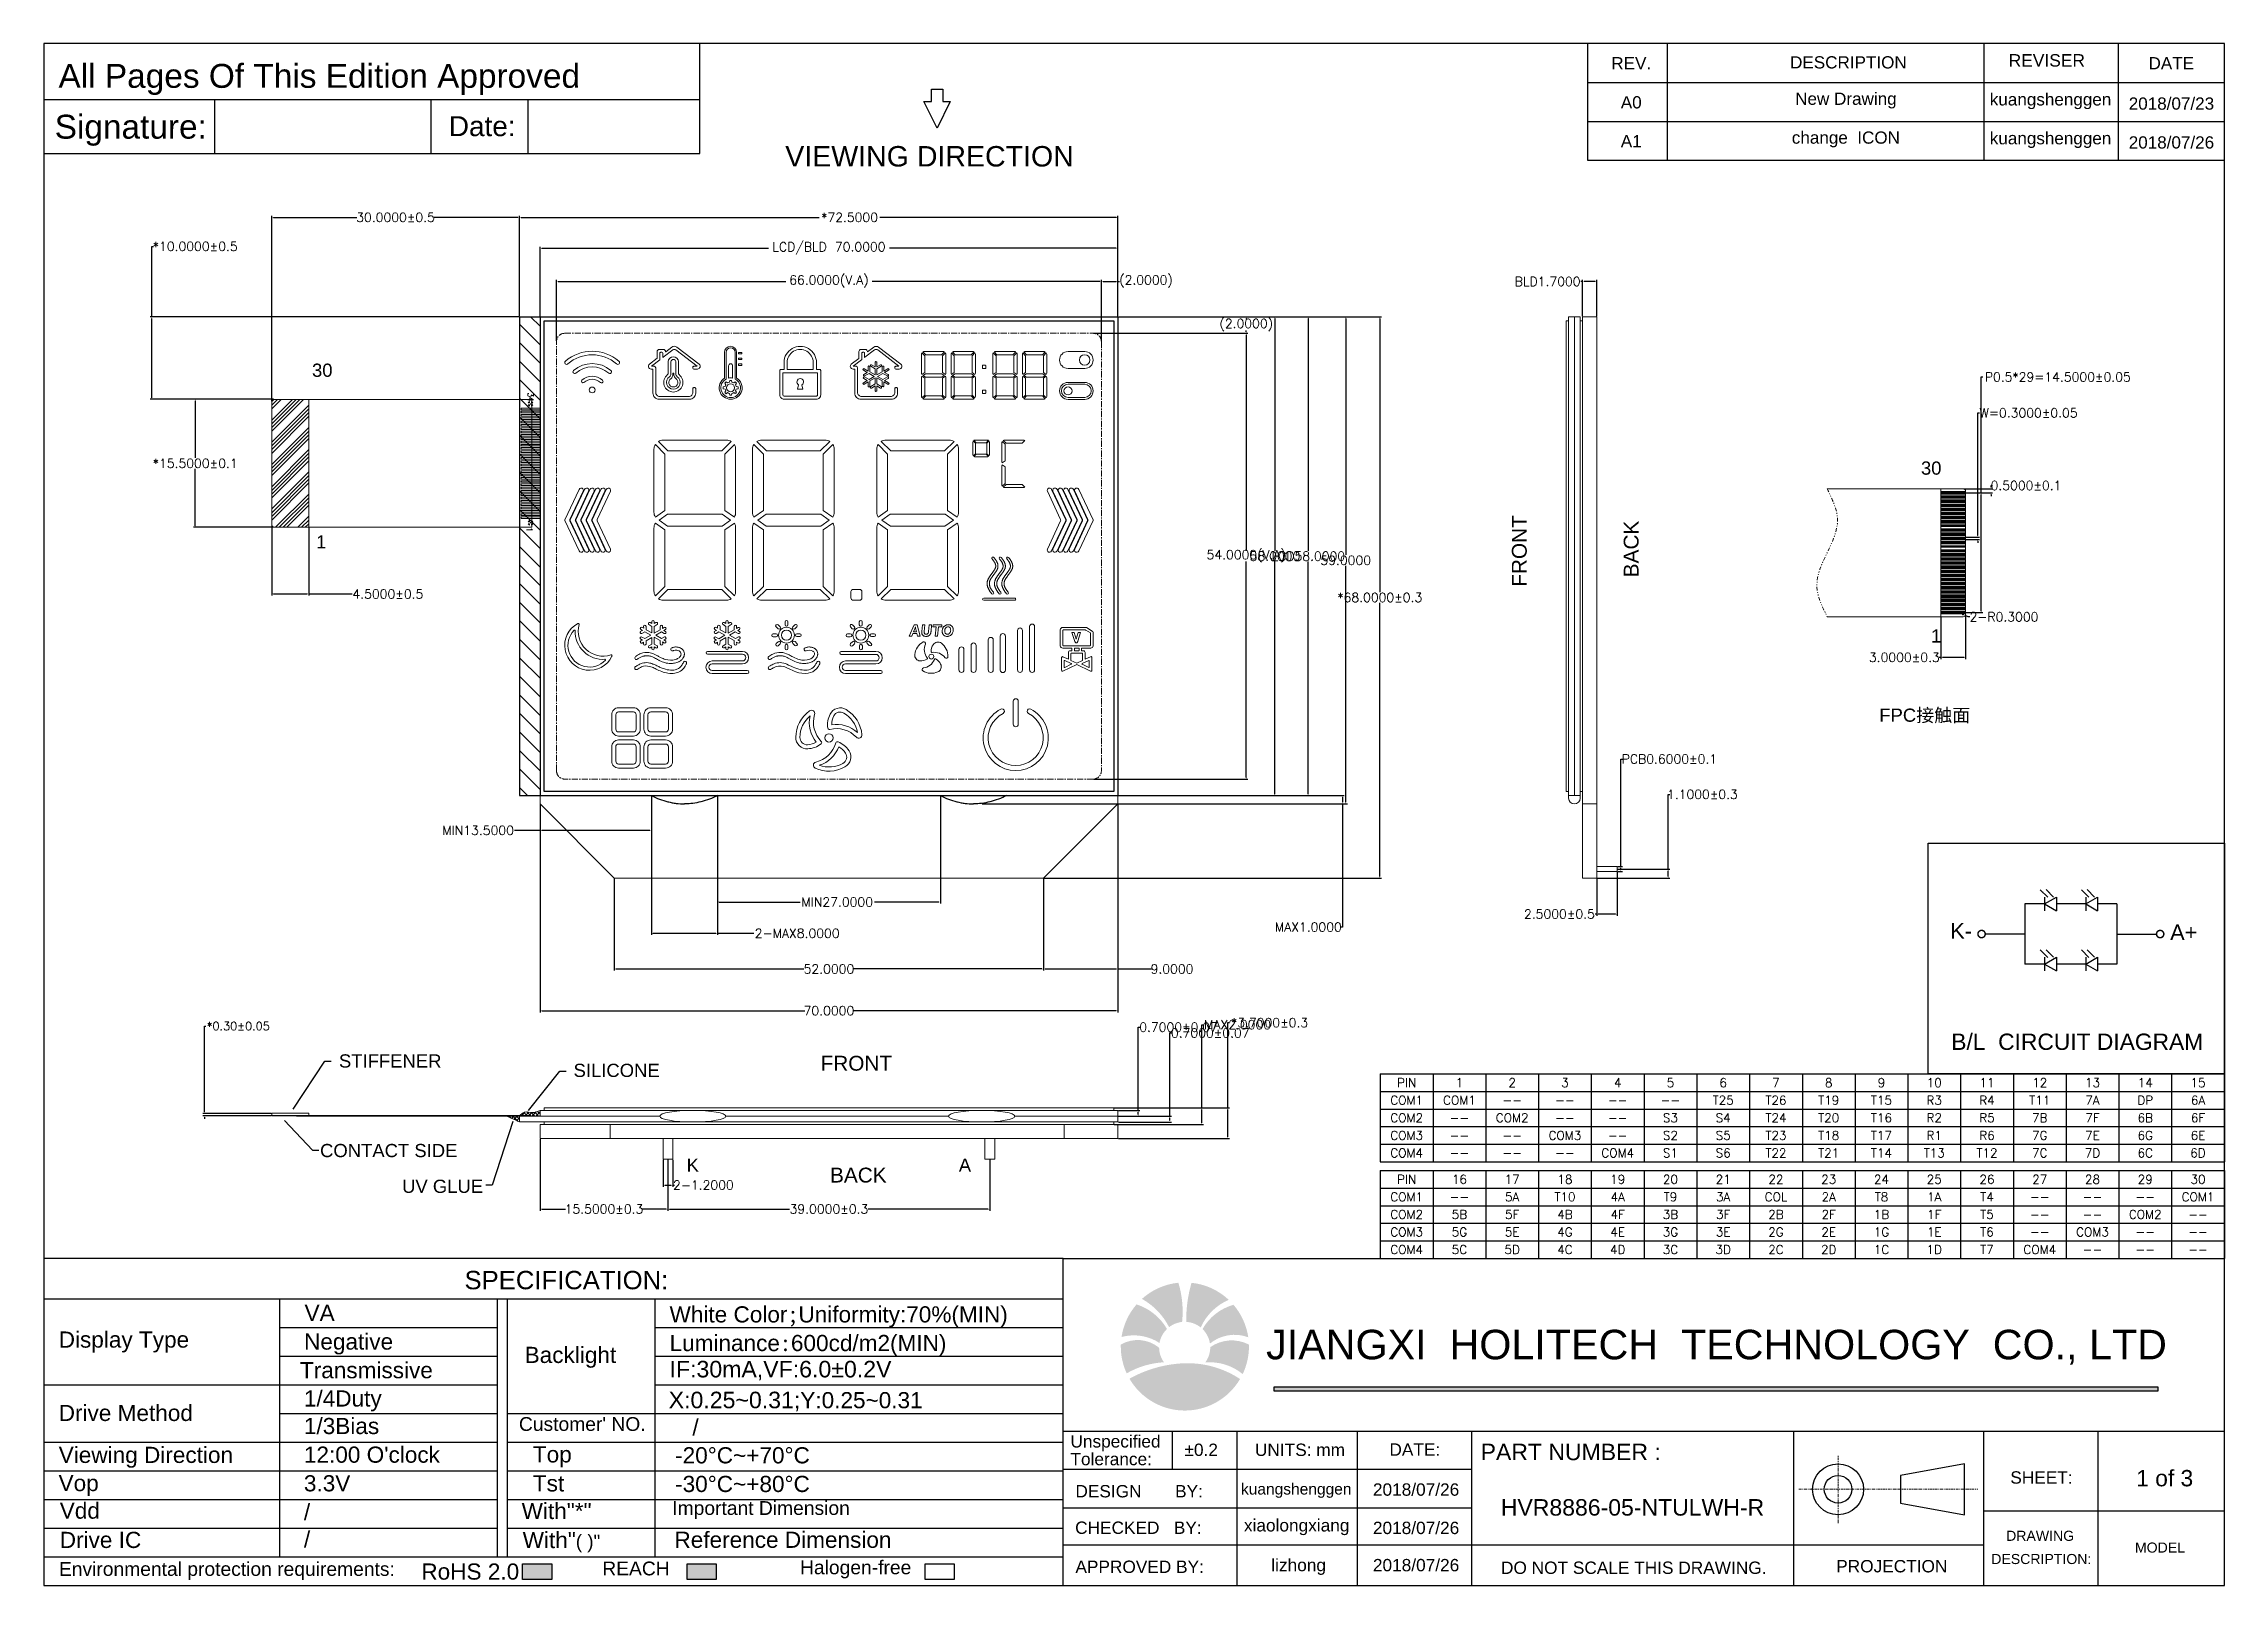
# Model space of a CAD drawing. Header units: millimetres. Extents: x 1946 to 4611, y 2266 to 2855.
# Drawn here: x 2659.5 to 2923.6, y 2610.3 to 2797 of the extents above; entities that cross this region are included whole.
import ezdxf
from ezdxf.enums import TextEntityAlignment as Align

# ---------------------------------------------------------------- set-up
doc = ezdxf.new("R2010")
doc.units = ezdxf.units.MM
doc.linetypes.add('CENTER', pattern=[0.6, 0.375, -0.075, 0.075, -0.075])
doc.linetypes.add('DIVIDE', pattern=[31.75, 12.7, -6.35, 0, -6.35, 0, -6.35])
for name, color, linetype, lineweight in [('BACKLIGHT', 7, 'Continuous', 20), ('CENTER LINE', 1, 'CENTER', 15), ('FPC', 30, 'Continuous', 0), ('LCD', 4, 'Continuous', 20), ('PCB', 102, 'Continuous', 20), ('silicone', 193, 'Continuous', 20), ('TEXT', 7, 'Continuous', 30), ('UV GLUE', 237, 'Continuous', 20)]:
    doc.layers.add(name, color=color, linetype=linetype, lineweight=lineweight)
for name, color, linetype in [('Dim', 4, 'Continuous'), ('DWG', 7, 'Continuous'), ('title', 7, 'Continuous')]:
    doc.layers.add(name, color=color, linetype=linetype)
doc.styles.add('Arial', font='arial.ttf')
doc.styles.add('SSSoft_Romans', font='Romans')
doc.styles.get("Standard").update_dxf_attribs({"font": 'txt.shx', "bigfont": 'gbcbig.shx'})
doc.dimstyles.get("Standard").update_dxf_attribs({"dimtxt": 1, "dimasz": 0.18, "dimexe": 0.18, "dimexo": 0.0625, "dimgap": 0.09, "dimtad": 0, "dimtih": 1, "dimtoh": 1, "dimdec": 4, "dimzin": 0, "dimdsep": 46, "dimtxsty": 'Standard', "dimcen": 0.09, "dimadec": 0, "dimazin": 0, "dimtfac": 1, "dimtdec": 4, "dimtofl": 0, "dimtmove": 0, "dimatfit": 3, "dimfxl": 0, "dimtolj": 1, "dimtzin": 0, "dimarcsym": 0})

msp = doc.modelspace()

# ---------------------------------------------------------------- texts
at = {"layer": 'Dim', "style": 'SSSoft_Romans'}
for s, height, p in [('PIN', 1.063961, (2824.58375, 2671.15438)), ('1', 1.06396, (2830.97447, 2671.15438)), ('2', 1.06396, (2837.3652, 2671.15438)), ('3', 1.06396, (2843.75592, 2671.15438)), ('4', 1.06396, (2850.14664, 2671.15438)), ('5', 1.06396, (2856.53737, 2671.15438)), ('6', 1.06396, (2862.92809, 2671.15438)), ('7', 1.06396, (2869.31881, 2671.15438)), ('8', 1.06396, (2875.70954, 2671.15438)), ('9', 1.06396, (2882.10026, 2671.15438)), ('10', 1.063961, (2888.49098, 2671.15438)), ('11', 1.063961, (2894.88171, 2671.15438)), ('12', 1.063961, (2901.27243, 2671.15438)), ('13', 1.063961, (2907.66315, 2671.15438)), ('14', 1.063961, (2914.05388, 2671.15438)), ('15', 1.063961, (2920.4446, 2671.15438)), ('COM1', 1.063961, (2824.58375, 2669.02645)), ('COM1', 1.063961, (2830.97447, 2669.02645)), ('--', 1.063961, (2837.3652, 2669.02645)), ('--', 1.063961, (2843.75592, 2669.02645)), ('--', 1.063961, (2850.14664, 2669.02645)), ('--', 1.063961, (2856.53737, 2669.02645)), ('T25', 1.063961, (2862.92809, 2669.02645)), ('T26', 1.063961, (2869.31881, 2669.02645)), ('T19', 1.063961, (2875.70954, 2669.02645)), ('T15', 1.063961, (2882.10026, 2669.02645)), ('R3', 1.063961, (2888.49098, 2669.02645)), ('R4', 1.063961, (2894.88171, 2669.02645)), ('T11', 1.063961, (2901.27243, 2669.02645)), ('7A', 1.063961, (2907.66315, 2669.02645)), ('DP', 1.063961, (2914.05388, 2669.02645)), ('6A', 1.063961, (2920.4446, 2669.02645)), ('COM2', 1.063961, (2824.58375, 2666.89853)), ('--', 1.063961, (2830.97447, 2666.89853)), ('COM2', 1.063961, (2837.3652, 2666.89853)), ('--', 1.063961, (2843.75592, 2666.89853)), ('--', 1.063961, (2850.14664, 2666.89853)), ('S3', 1.063961, (2856.53737, 2666.89853)), ('S4', 1.063961, (2862.92809, 2666.89853)), ('T24', 1.063961, (2869.31881, 2666.89853)), ('T20', 1.063961, (2875.70954, 2666.89853)), ('T16', 1.063961, (2882.10026, 2666.89853)), ('R2', 1.063961, (2888.49098, 2666.89853)), ('R5', 1.063961, (2894.88171, 2666.89853)), ('7B', 1.063961, (2901.27243, 2666.89853)), ('7F', 1.063961, (2907.66315, 2666.89853)), ('6B', 1.063961, (2914.05388, 2666.89853)), ('6F', 1.063961, (2920.4446, 2666.89853)), ('COM3', 1.063961, (2824.58375, 2664.77061)), ('COM4', 1.063961, (2824.58375, 2662.64269)), ('--', 1.063961, (2830.97447, 2664.77061)), ('--', 1.063961, (2837.3652, 2664.77061)), ('COM3', 1.063961, (2843.75592, 2664.77061)), ('COM4', 1.063961, (2850.14664, 2662.64269)), ('--', 1.063961, (2850.14664, 2664.77061)), ('S2', 1.063961, (2856.53737, 2664.77061)), ('S1', 1.063961, (2856.53737, 2662.64269)), ('S5', 1.063961, (2862.92809, 2664.77061)), ('S6', 1.063961, (2862.92809, 2662.64269)), ('T23', 1.063961, (2869.31881, 2664.77061)), ('T22', 1.063961, (2869.31881, 2662.64269)), ('T18', 1.063961, (2875.70954, 2664.77061)), ('T21', 1.063961, (2875.70954, 2662.64269)), ('T17', 1.063961, (2882.10026, 2664.77061)), ('T14', 1.063961, (2882.10026, 2662.64269)), ('T13', 1.063961, (2888.49098, 2662.64269)), ('R1', 1.063961, (2888.49098, 2664.77061)), ('T12', 1.063961, (2894.88171, 2662.64269)), ('R6', 1.063961, (2894.88171, 2664.77061)), ('7G', 1.063961, (2901.27243, 2664.77061)), ('7C', 1.063961, (2901.27243, 2662.64269)), ('7D', 1.063961, (2907.66315, 2662.64269)), ('7E', 1.063961, (2907.66315, 2664.77061)), ('6G', 1.063961, (2914.05388, 2664.77061)), ('6C', 1.063961, (2914.05388, 2662.64269)), ('6D', 1.063961, (2920.4446, 2662.64269)), ('6E', 1.063961, (2920.4446, 2664.77061)), ('--', 1.063961, (2830.97447, 2662.64269)), ('--', 1.063961, (2837.3652, 2662.64269)), ('--', 1.063961, (2843.75592, 2662.64269)), ('COM1', 1.063961, (2824.58375, 2657.32288)), ('PIN', 1.063961, (2824.58375, 2659.4508)), ('16', 1.063961, (2830.97447, 2659.4508)), ('5A', 1.063961, (2837.3652, 2657.32288)), ('17', 1.063961, (2837.3652, 2659.4508)), ('T10', 1.063961, (2843.75592, 2657.32288)), ('18', 1.063961, (2843.75592, 2659.4508)), ('4A', 1.063961, (2850.14664, 2657.32288)), ('19', 1.063961, (2850.14664, 2659.4508)), ('20', 1.063961, (2856.53737, 2659.4508)), ('T9', 1.063961, (2856.53737, 2657.32288)), ('21', 1.063961, (2862.92809, 2659.4508)), ('3A', 1.063961, (2862.92809, 2657.32288)), ('COL', 1.063961, (2869.31881, 2657.32288)), ('22', 1.063961, (2869.31881, 2659.4508)), ('23', 1.063961, (2875.70954, 2659.4508)), ('2A', 1.063961, (2875.70954, 2657.32288)), ('24', 1.063961, (2882.10026, 2659.4508)), ('T8', 1.063961, (2882.10026, 2657.32288)), ('25', 1.063961, (2888.49098, 2659.4508)), ('1A', 1.063961, (2888.49098, 2657.32288)), ('26', 1.063961, (2894.88171, 2659.4508)), ('T4', 1.063961, (2894.88171, 2657.32288)), ('27', 1.063961, (2901.27243, 2659.4508)), ('28', 1.063961, (2907.66315, 2659.4508)), ('29', 1.063961, (2914.05388, 2659.4508)), ('COM1', 1.063961, (2920.4446, 2657.32288)), ('30', 1.063961, (2920.4446, 2659.4508)), ('COM2', 1.063961, (2824.58375, 2655.19496)), ('--', 1.063961, (2830.97447, 2657.32288)), ('5B', 1.063961, (2830.97447, 2655.19496)), ('5F', 1.063961, (2837.3652, 2655.19496)), ('4B', 1.063961, (2843.75592, 2655.19496)), ('4F', 1.063961, (2850.14664, 2655.19496)), ('3B', 1.063961, (2856.53737, 2655.19496)), ('3F', 1.063961, (2862.92809, 2655.19496)), ('2B', 1.063961, (2869.31881, 2655.19496)), ('2F', 1.063961, (2875.70954, 2655.19496)), ('1B', 1.063961, (2882.10026, 2655.19496)), ('1F', 1.063961, (2888.49098, 2655.19496)), ('T5', 1.063961, (2894.88171, 2655.19496)), ('--', 1.063961, (2901.27243, 2657.32288)), ('--', 1.063961, (2901.27243, 2655.19496)), ('--', 1.063961, (2907.66315, 2657.32288)), ('--', 1.063961, (2907.66315, 2655.19496)), ('COM2', 1.063961, (2914.05388, 2655.19496)), ('--', 1.063961, (2914.05388, 2657.32288)), ('--', 1.063961, (2920.4446, 2655.19496)), ('COM3', 1.063961, (2824.58375, 2653.06704)), ('5G', 1.063961, (2830.97447, 2653.06704)), ('5E', 1.063961, (2837.3652, 2653.06704)), ('4G', 1.063961, (2843.75592, 2653.06704)), ('4E', 1.063961, (2850.14664, 2653.06704)), ('3G', 1.063961, (2856.53737, 2653.06704)), ('3E', 1.063961, (2862.92809, 2653.06704)), ('2G', 1.063961, (2869.31881, 2653.06704)), ('2E', 1.063961, (2875.70954, 2653.06704)), ('1G', 1.063961, (2882.10026, 2653.06704)), ('1E', 1.063961, (2888.49098, 2653.06704)), ('T6', 1.063961, (2894.88171, 2653.06704)), ('--', 1.063961, (2901.27243, 2653.06704)), ('COM3', 1.063961, (2907.66315, 2653.06704)), ('--', 1.063961, (2914.05388, 2653.06704)), ('--', 1.063961, (2920.4446, 2653.06704)), ('COM4', 1.063961, (2824.58375, 2650.93912)), ('5C', 1.063961, (2830.97447, 2650.93912)), ('5D', 1.063961, (2837.3652, 2650.93912)), ('4C', 1.063961, (2843.75592, 2650.93912)), ('4D', 1.063961, (2850.14664, 2650.93912)), ('3C', 1.063961, (2856.53737, 2650.93912)), ('3D', 1.063961, (2862.92809, 2650.93912)), ('2C', 1.063961, (2869.31881, 2650.93912)), ('2D', 1.063961, (2875.70954, 2650.93912)), ('1C', 1.063961, (2882.10026, 2650.93912)), ('1D', 1.063961, (2888.49098, 2650.93912)), ('T7', 1.063961, (2894.88171, 2650.93912)), ('COM4', 1.063961, (2901.27243, 2650.93912)), ('--', 1.063961, (2907.66315, 2650.93912)), ('--', 1.063961, (2914.05388, 2650.93912)), ('--', 1.063961, (2920.4446, 2650.93912))]:
    msp.add_text(s, height=height, dxfattribs=at).set_placement(p, align=Align.MIDDLE)
at = {"layer": 'TEXT', "color": 0, "linetype": 'Continuous', "style": 'Arial'}
for s, p in [('K-', (2890.43864, 2688.59814)), ('A+', (2917.07165, 2688.42984))]:
    msp.add_text(s, height=1.887762, dxfattribs=at).set_placement(p)
at = {"layer": 'TEXT', "lineweight": 20, "style": 'Arial'}
for s, p in [('B/L  CIRCUIT DIAGRAM', (2890.55678, 2675.1254)), ('1 of 3', (2912.95611, 2622.26562))]:
    msp.add_text(s, height=1.976, dxfattribs=at).set_placement(p)
for s, insert, char_height, width, attachment_point in [('30', (2694.46658, 2758.25533), 1.6, 35.0546372, 3), ('30', (2886.88057, 2746.40131), 1.6, 35.0546372, 1), ('1', (2693.72109, 2737.46192), 1.6, 35.0546372, 3), ('1', (2888.10124, 2726.06694), 1.6, 35.0546372, 1), ('\\A1;FPC{\\fSimSun|b0|i0|c134|p2;接触面}', (2892.85226, 2716.47156), 1.6, 35.0546372, 3), ('\\A1;STIFFENER ', (2695.24354, 2674.58998), 1.6, 35.0546372, 1), ('SILICONE', (2734.09516, 2673.44907), 1.6, 35.0546372, 3), ('FRONT', (2762.24588, 2672.5868), 1.8, 17.5273186, 9), ('CONTACT SIDE', (2709.5941, 2663.73668), 1.6, 35.0546372, 3), ('K', (2738.84912, 2661.96898), 1.6, 35.0546372, 3), ('BACK', (2761.58271, 2659.03916), 1.8, 17.5273186, 9), ('A', (2771.8196, 2661.96898), 1.6, 35.0546372, 3), ('UV GLUE', (2712.7025, 2659.40578), 1.6, 35.0546372, 3)]:
    msp.add_mtext(s, dxfattribs=dict(at, insert=insert, char_height=char_height, width=width, attachment_point=attachment_point))
at = {"layer": 'TEXT', "lineweight": 20, "char_height": 1.8, "width": 17.5273186, "attachment_point": 9, "rotation": 90, "style": 'Arial'}
for s, insert in [('FRONT', (2839.1538, 2739.88848)), ('BACK', (2852.70144, 2739.22531))]:
    msp.add_mtext(s, dxfattribs=dict(at, insert=insert))
at = {"layer": 'title', "style": 'Arial'}
msp.add_text('VIEWING DIRECTION', height=2.4748371, dxfattribs=at).set_placement((2749.30842, 2782.13149))

# ---------------------------------------------------------------- blocks, each defined once
blk = doc.blocks.new('A$C6D9B0F57')
at = {"layer": 'Dim'}
blk.add_hatch(color=1, dxfattribs=at).paths.add_polyline_path([(167.57, 26.57), (287.98, 26.57), (287.98, 27.05), (167.57, 27.05)])
at = {"layer": 'TEXT'}
h = blk.add_hatch(color=126, dxfattribs=at)
h.set_gradient(color1=(24, 121, 93), color2=(7, 105, 15), tint=1)
h.paths.add_polyline_path([(162.96, 28.17, 0.164265), (154.91, 30.29, 0.110678), (147.9, 28.21, 0.573389)])
h.paths.add_polyline_path([(164.17, 32.6, 0.007615), (164.16, 32.86, 0.277023), (158.9, 32.51, -0.161911), (158.22, 30.42, -0.197285), (163.32, 28.84, 0.111824)])
h.paths.add_polyline_path([(162.07, 38.27, 0.200061), (157.85, 34.97, -0.162967), (158.86, 33, -0.266454), (164.08, 33.85, 0.141922)])
h.paths.add_polyline_path([(161.42, 38.95, 0.164142), (156.35, 41.27, 0.074223), (155.63, 35.95, -0.155454), (157.6, 35.19, -0.187681)])
h.paths.add_polyline_path([(154.56, 41.28, 0.159419), (149.6, 39.08, -0.14707), (153.3, 35.23, -0.139846), (155.07, 35.94, 0.099615)])
h.paths.add_polyline_path([(148.87, 38.33, 0.142989), (146.82, 33.89, -0.212761), (151.99, 33.08, -0.159202), (153.01, 34.98, 0.186633)])
h.paths.add_polyline_path([(151.94, 32.43, 0.311813), (146.72, 32.86, 0.007553), (146.72, 32.6, 0.108611), (147.52, 28.94, -0.116445), (152.59, 30.45, -0.153208)])
at = {"layer": 'TEXT', "lineweight": 30}
for points in [[(65.25, 3), (65.25, 0.87), (69.22, 0.87), (69.22, 3)], [(87.67, 3), (87.67, 0.87), (91.64, 0.87), (91.64, 3)]]:
    blk.add_hatch(color=256, dxfattribs=at).paths.add_polyline_path(points)
at = {"layer": 'CENTER LINE', "color": 1, "linetype": 'CENTER', "lineweight": 15}
for p, q in [((244.39, 8.56), (244.39, 17.73)), ((239.06, 13.15), (263.41, 13.15))]:
    blk.add_line(p, q, dxfattribs=at)
at = {"layer": 'TEXT', "color": 4, "lineweight": 30}
for p, q in [((210.28, 209.96), (210.28, 194.11)), ((221.12, 209.96), (221.12, 194.11)), ((264.25, 209.99), (264.25, 194.11)), ((282.53, 209.96), (282.53, 194.11)), ((0.03, 202.38), (89.39, 202.38)), ((23.32, 202.38), (23.32, 195.04)), ((52.76, 202.38), (52.76, 195.04)), ((65.97, 202.38), (65.97, 195.04)), ((210.28, 204.7), (297, 204.7)), ((210.28, 199.41), (296.97, 199.41)), ((210.28, 194.11), (296.97, 194.11)), ((138.88, 44.59), (0.07, 44.59)), ((138.88, 44.59), (297, 44.59)), ((138.88, 0.07), (138.88, 44.59)), ((0.03, 39.08), (63.16, 39.07)), ((32.19, 3.97), (32.19, 39.08)), ((61.86, 3.97), (61.86, 39.07)), ((63.16, 39.07), (63.16, 3.97)), ((63.16, 39.07), (138.88, 39.07)), ((83.29, 3.86), (83.29, 39.07)), ((32.19, 35.18), (61.86, 35.18)), ((83.29, 35.18), (138.88, 35.18)), ((32.19, 31.28), (61.86, 31.28)), ((83.29, 31.28), (138.88, 31.28)), ((0.03, 27.38), (61.86, 27.38)), ((83.29, 27.38), (138.88, 27.38)), ((32.19, 23.48), (61.86, 23.48)), ((63.16, 23.48), (138.88, 23.48)), ((138.88, 21.05), (297, 21.05)), ((153.72, 21.05), (153.72, 15.87)), ((162.52, 21.05), (162.52, 0.07)), ((178.97, 0.07), (178.97, 21.05)), ((194.51, 0.07), (194.51, 21.05)), ((238.38, 0.07), (238.38, 21.05)), ((264.26, 0.07), (264.26, 21.05)), ((279.78, 21.05), (279.78, 0.07)), ((0.03, 19.58), (61.86, 19.58)), ((63.16, 19.58), (138.88, 19.58)), ((0.03, 15.68), (61.86, 15.68)), ((63.16, 15.68), (138.88, 15.68)), ((138.88, 15.87), (194.51, 15.87)), ((0.03, 11.78), (61.86, 11.78)), ((63.16, 11.78), (138.88, 11.78)), ((138.88, 10.65), (194.51, 10.65)), ((264.26, 10.21), (297, 10.21)), ((0.03, 7.88), (61.86, 7.88)), ((63.16, 7.88), (138.88, 7.88)), ((0.07, 3.97), (61.86, 3.97)), ((61.86, 3.97), (138.88, 3.97)), ((138.88, 5.58), (264.26, 5.58))]:
    blk.add_line(p, q, dxfattribs=at)
at = {"layer": 'TEXT', "color": 1}
for p, q in [((167.57, 27.05), (167.57, 26.57)), ((287.98, 27.05), (167.57, 27.05)), ((287.98, 26.57), (287.98, 27.05)), ((167.57, 26.57), (287.98, 26.57))]:
    blk.add_line(p, q, dxfattribs=at)
at = {"layer": 'TEXT', "color": 4, "lineweight": 30}
blk.add_lwpolyline([(297, 0.07), (297, 210), (0.07, 210), (0.07, 0.07)], close=True, dxfattribs=at)
blk.add_lwpolyline([(0.07, 195.04), (89.39, 195.04), (89.39, 210)], dxfattribs=at)
at = {"layer": 'TEXT', "lineweight": 30}
for points in [[(261.61, 16.61), (252.88, 15.01), (252.88, 11.28), (261.61, 9.68)], [(65.25, 3), (69.22, 3), (69.22, 0.87), (65.25, 0.87)], [(87.67, 3), (91.64, 3), (91.64, 0.87), (87.67, 0.87)], [(120.07, 3), (124.04, 3), (124.04, 0.87), (120.07, 0.87)]]:
    blk.add_lwpolyline(points, close=True, dxfattribs=at)
for radius in [3.47, 1.87]:
    blk.add_circle((244.39, 13.15), radius, dxfattribs=at)
at = {"layer": 'TEXT', "style": 'Arial'}
for s, height, p in [('REV.', 1.664, (216.23, 207.33)), ('DESCRIPTION', 1.6639, (245.8, 207.45)), ('DATE', 1.664, (289.77, 207.33)), ('A0', 1.664, (216.23, 202.01)), ('New Drawing', 1.6639, (245.46, 202.29)), ('kuangshenggen', 1.6639, (273.33, 202.2)), ('2018/07/23', 1.664, (289.79, 201.87)), ('A1', 1.664, (216.23, 196.72)), ('change  ICON', 1.6639, (245.46, 197)), ('kuangshenggen', 1.6639, (273.33, 196.91)), ('2018/07/26', 1.664, (289.79, 196.58)), ('%%P0.2', 1.682, (157.67, 18.53)), ('UNITS: mm', 1.682, (171.12, 18.53)), ('DATE:', 1.682, (186.76, 18.56)), ('SHEET:', 1.682, (272.09, 14.76)), ('kuangshenggen', 1.5137, (170.61, 13.01)), ('2018/07/26', 1.682, (186.93, 13.15)), ('xiaolongxiang', 1.6818, (170.67, 8.04)), ('HVR8886-05-NTULWH-R', 2.2425, (216.4, 10.69)), ('2018/07/26', 1.682, (186.93, 7.93)), ('DRAWING', 1.373, (271.91, 6.82)), ('lizhong', 1.682, (170.94, 2.63)), ('2018/07/26', 1.682, (186.93, 2.86)), ('DESCRIPTION:', 1.3727, (272.07, 3.66)), ('MODEL', 1.373, (288.23, 5.22))]:
    blk.add_text(s, height=height, dxfattribs=at).set_placement(p, align=Align.MIDDLE)
blk.add_text('REVISER', height=1.694, dxfattribs=at).set_placement((272.82, 207.72), align=Align.MIDDLE_CENTER)
for s, height, p in [('All Pages Of This Edition Approved ', 3.2555, (2.06, 203.98)), ('Signature:', 3.255, (1.54, 197.06)), ('Date:', 2.721, (55.22, 197.4)), ('Tolerance:', 1.682, (139.86, 16.43)), ('Unspecified', 1.6818, (139.86, 18.84)), ('PART NUMBER :', 2.2425, (195.72, 17.12)), ('DESIGN       BY:', 1.6818, (140.54, 12.05)), ('CHECKED   BY:', 1.6818, (140.5, 7.08)), ('APPROVED BY:', 1.6818, (140.54, 1.76)), ('PROJECTION', 1.682, (244.14, 1.84))]:
    blk.add_text(s, height=height, dxfattribs=at).set_placement(p)
at = {"layer": 'TEXT', "color": 3, "style": 'Arial'}
blk.add_text('JIANGXI  HOLITECH  TECHNOLOGY  CO., LTD', height=4.0216, dxfattribs=at).set_placement((166.51, 30.85))
at = {"layer": 'TEXT', "color": 1, "style": 'Arial'}
blk.add_text('DO NOT SCALE THIS DRAWING.', height=1.6818, dxfattribs=at).set_placement((198.49, 1.63))
at = {"layer": 'TEXT', "width": 60.4227, "attachment_point": 1, "style": 'Arial'}
for s, insert, char_height in [('SPECIFICATION:', (57.35, 42.89), 2.5), ('VA', (35.57, 38.27), 2.2), ('White Color{\\fSimSun|b0|i0|c0|p2;;}Uniformity:70%(MIN)', (85.27, 38.07), 2.2), ('Display Type', (2.09, 34.64), 2.2), ('Negative', (35.5, 34.37), 2.2), ('Luminance{\\fSimSun|b0|i0|c0|p2;:}600cd/m2(MIN)', (85.27, 34.17), 2.2), ('Transmissive', (34.94, 30.47), 2.2), ('Backlight', (65.54, 32.55), 2.2), ('{\\H1.0235x;IF:30mA,VF:6.0%%P0.2V}', (85.27, 30.64), 2.2), ('\\A1;1/4Duty    ', (35.48, 26.62), 2.2), ('Drive Method', (2.09, 24.65), 2.2), ('{\\H1.0235x;X:0.25~0.31;}Y:0.25~0.31', (85.15, 26.44), 2.2), ('\\A1;1/3Bias    ', (35.48, 22.87), 2.2), ("{\\H0.85294x;Customer' NO.}", (64.76, 22.98), 2.2), ('/', (88.38, 22.69), 2.2), ('Viewing Direction', (2.09, 18.94), 2.2), ("\\A1;12:00 O'clock    ", (35.48, 18.97), 2.2), ('Top', (66.66, 19.01), 2.2), ('-20%%DC~+70%%DC', (86.03, 18.88), 2.2), ('Vop', (2.07, 15.1), 2.2), ('\\A1;3.3V    ', (35.48, 15.07), 2.2), ('Tst', (66.66, 15.06), 2.2), ('-30%%DC~+80%%DC', (86.03, 14.98), 2.2), ('Vdd', (2.23, 11.35), 2.2), ('\\A1;/ ', (35.48, 11.17), 2.2), ('With"*"', (65.13, 11.3), 2.2), ('{\\H0.85294x;Important Dimension}  ', (85.64, 11.54), 2.2), ('Drive IC', (2.23, 7.36), 2.2), ('\\A1;/', (35.48, 7.43), 2.2), ('With"{\\H0.83333x;( )"}', (65.27, 7.34), 2.2), ('Reference Dimension', (85.94, 7.38), 2.2), ('{\\H0.85294x;Environmental protection requirements:} ', (2.12, 3.24), 2.2), ('RoHS 2.0', (51.47, 3.05), 2.2), ('{\\H0.85294x;REACH} ', (76.11, 3.31), 2.2), ('{\\H0.85294x;Halogen-free} ', (103.04, 3.46), 2.2)]:
    blk.add_mtext(s, dxfattribs=dict(at, insert=insert, char_height=char_height))
blk = doc.blocks.new('*D136')
at = {"layer": 'Defpoints', "color": 0}
for p in [(2678.94, 2667.44), (2687.1, 2667.44), (2687.1, 2667.14)]:
    blk.add_point(p, dxfattribs=at)
at = {"layer": 'Dim', "color": 0, "lineweight": -2}
for p, q in [((2678.94, 2667.62), (2678.94, 2678.01)), ((2678.94, 2678.01), (2679.12, 2678.01)), ((2687.04, 2667.44), (2678.76, 2667.44)), ((2687.04, 2667.14), (2678.76, 2667.14)), ((2678.94, 2666.96), (2678.94, 2666.78))]:
    blk.add_line(p, q, dxfattribs=at)
at = {"layer": 'Dim', "color": 0}
for points in [[(2678.91, 2667.62), (2678.97, 2667.62), (2678.94, 2667.44)], [(2678.91, 2666.96), (2678.97, 2666.96), (2678.94, 2667.14)]]:
    blk.add_solid(points, dxfattribs=at)
at = {"layer": 'Dim', "color": 0, "lineweight": 15, "insert": (2683.05, 2678.01), "char_height": 1, "attachment_point": 5}
blk.add_mtext('\\A1;*0.30±0.05', dxfattribs=at)
blk = doc.blocks.new('*D112')
at = {"layer": 'Defpoints', "color": 0}
for p in [(2788.1, 2761.93), (2805.15, 2761.93), (2786.6, 2707.93)]:
    blk.add_point(p, dxfattribs=at)
at = {"layer": 'Dim', "color": 0, "lineweight": -2}
for p, q in [((2788.17, 2761.93), (2805.35, 2761.93)), ((2805.15, 2761.73), (2805.15, 2735.58)), ((2805.15, 2708.12), (2805.15, 2734.28)), ((2786.67, 2707.93), (2805.35, 2707.93))]:
    blk.add_line(p, q, dxfattribs=at)
at = {"layer": 'Dim', "color": 0}
for points in [[(2805.12, 2761.73), (2805.19, 2761.73), (2805.15, 2761.93)], [(2805.12, 2708.12), (2805.19, 2708.12), (2805.15, 2707.93)]]:
    blk.add_solid(points, dxfattribs=at)
at = {"layer": 'Dim', "color": 0, "lineweight": 15, "insert": (2805.15, 2734.93), "char_height": 1.1, "attachment_point": 5}
blk.add_mtext('\\A1;54.0000(V.A)', dxfattribs=at)
blk = doc.blocks.new('*D113')
at = {"layer": 'Defpoints', "color": 0}
for p in [(2789.6, 2763.93), (2789.6, 2705.93), (2808.63, 2705.93)]:
    blk.add_point(p, dxfattribs=at)
at = {"layer": 'Dim', "color": 0, "lineweight": -2}
for p, q in [((2789.67, 2763.93), (2808.83, 2763.93)), ((2808.63, 2763.73), (2808.63, 2735.58)), ((2808.63, 2706.12), (2808.63, 2734.28)), ((2789.67, 2705.93), (2808.83, 2705.93))]:
    blk.add_line(p, q, dxfattribs=at)
at = {"layer": 'Dim', "color": 0}
for points in [[(2808.59, 2763.73), (2808.66, 2763.73), (2808.63, 2763.93)], [(2808.59, 2706.12), (2808.66, 2706.12), (2808.63, 2705.93)]]:
    blk.add_solid(points, dxfattribs=at)
at = {"layer": 'Dim', "color": 0, "lineweight": 15, "insert": (2808.63, 2734.93), "char_height": 1.1, "attachment_point": 5}
blk.add_mtext('\\A1;58.0000', dxfattribs=at)
blk = doc.blocks.new('*D114')
at = {"layer": 'Defpoints', "color": 0}
for p in [(2789.6, 2763.93), (2812.67, 2763.93), (2789.6, 2705.93)]:
    blk.add_point(p, dxfattribs=at)
at = {"layer": 'Dim', "color": 0, "lineweight": -2}
for p, q in [((2789.67, 2763.93), (2812.87, 2763.93)), ((2812.67, 2763.73), (2812.67, 2735.58)), ((2812.67, 2706.12), (2812.67, 2734.28)), ((2789.67, 2705.93), (2812.87, 2705.93))]:
    blk.add_line(p, q, dxfattribs=at)
at = {"layer": 'Dim', "color": 0}
for points in [[(2812.64, 2763.73), (2812.7, 2763.73), (2812.67, 2763.93)], [(2812.64, 2706.12), (2812.7, 2706.12), (2812.67, 2705.93)]]:
    blk.add_solid(points, dxfattribs=at)
at = {"layer": 'Dim', "color": 0, "lineweight": 15, "insert": (2812.67, 2734.93), "char_height": 1.1, "attachment_point": 5}
blk.add_mtext('\\A1;LCD58.0000', dxfattribs=at)
blk = doc.blocks.new('*D115')
at = {"layer": 'Defpoints', "color": 0}
for p in [(2789.6, 2667.79), (2789.6, 2667.09), (2792.07, 2667.79)]:
    blk.add_point(p, dxfattribs=at)
at = {"layer": 'Dim', "color": 0, "lineweight": -2}
for p, q in [((2792.07, 2667.79), (2792.07, 2677.88)), ((2792.07, 2677.88), (2792.27, 2677.88)), ((2789.67, 2667.79), (2792.27, 2667.79)), ((2789.67, 2667.09), (2792.27, 2667.09)), ((2792.07, 2667.29), (2792.07, 2667.6))]:
    blk.add_line(p, q, dxfattribs=at)
at = {"layer": 'Dim', "color": 0}
for points in [[(2792.04, 2667.6), (2792.1, 2667.6), (2792.07, 2667.79)], [(2792.04, 2667.29), (2792.1, 2667.29), (2792.07, 2667.09)]]:
    blk.add_solid(points, dxfattribs=at)
at = {"layer": 'Dim', "color": 0, "lineweight": 15, "insert": (2796.95, 2677.88), "char_height": 1.1, "attachment_point": 5}
blk.add_mtext('\\A1;0.7000±0.07', dxfattribs=at)
blk = doc.blocks.new('*D116')
at = {"layer": 'Defpoints', "color": 0}
for p in [(2789.6, 2667.09), (2789.6, 2666.39), (2795.91, 2667.09)]:
    blk.add_point(p, dxfattribs=at)
at = {"layer": 'Dim', "color": 0, "lineweight": -2}
for p, q in [((2795.91, 2667.09), (2795.91, 2677.18)), ((2795.91, 2677.18), (2796.11, 2677.18)), ((2789.67, 2667.09), (2796.11, 2667.09)), ((2789.67, 2666.39), (2796.11, 2666.39)), ((2795.91, 2666.59), (2795.91, 2666.9))]:
    blk.add_line(p, q, dxfattribs=at)
at = {"layer": 'Dim', "color": 0}
for points in [[(2795.88, 2666.9), (2795.94, 2666.9), (2795.91, 2667.09)], [(2795.88, 2666.59), (2795.94, 2666.59), (2795.91, 2666.39)]]:
    blk.add_solid(points, dxfattribs=at)
at = {"layer": 'Dim', "color": 0, "lineweight": 15, "insert": (2800.79, 2677.18), "char_height": 1.1, "attachment_point": 5}
blk.add_mtext('\\A1;0.7000±0.07', dxfattribs=at)
blk = doc.blocks.new('*D117')
at = {"layer": 'Defpoints', "color": 0}
for p in [(2789.1, 2668.09), (2789.1, 2666.09), (2799.77, 2668.09)]:
    blk.add_point(p, dxfattribs=at)
at = {"layer": 'Dim', "color": 0, "lineweight": -2}
for p, q in [((2799.77, 2668.09), (2799.77, 2678.18)), ((2799.77, 2678.18), (2799.97, 2678.18)), ((2789.17, 2668.09), (2799.97, 2668.09)), ((2789.17, 2666.09), (2799.97, 2666.09)), ((2799.77, 2666.29), (2799.77, 2667.9))]:
    blk.add_line(p, q, dxfattribs=at)
at = {"layer": 'Dim', "color": 0}
for points in [[(2799.74, 2667.9), (2799.81, 2667.9), (2799.77, 2668.09)], [(2799.74, 2666.29), (2799.81, 2666.29), (2799.77, 2666.09)]]:
    blk.add_solid(points, dxfattribs=at)
at = {"layer": 'Dim', "color": 0, "lineweight": 15, "insert": (2804.1, 2678.18), "char_height": 1.1, "attachment_point": 5}
blk.add_mtext('\\A1;MAX2.0000', dxfattribs=at)
blk = doc.blocks.new('*D118')
at = {"layer": 'Defpoints', "color": 0}
for p in [(2687.1, 2738.73), (2691.6, 2738.43), (2691.6, 2730.35)]:
    blk.add_point(p, dxfattribs=at)
at = {"layer": 'Dim', "color": 0, "lineweight": -2}
for p, q in [((2687.1, 2738.66), (2687.1, 2730.16)), ((2691.6, 2738.36), (2691.6, 2730.16)), ((2687.3, 2730.35), (2691.4, 2730.35)), ((2691.6, 2730.35), (2696.85, 2730.35))]:
    blk.add_line(p, q, dxfattribs=at)
at = {"layer": 'Dim', "color": 0}
for points in [[(2687.3, 2730.39), (2687.3, 2730.32), (2687.1, 2730.35)], [(2691.4, 2730.39), (2691.4, 2730.32), (2691.6, 2730.35)]]:
    blk.add_solid(points, dxfattribs=at)
at = {"layer": 'Dim', "color": 0, "lineweight": 15, "insert": (2701.17, 2730.35), "char_height": 1.1, "attachment_point": 5}
blk.add_mtext('\\A1;4.5000±0.5', dxfattribs=at)
blk = doc.blocks.new('*D119')
at = {"layer": 'Defpoints', "color": 0}
for p in [(2677.83, 2753.93), (2687.4, 2753.93), (2687.4, 2738.43)]:
    blk.add_point(p, dxfattribs=at)
at = {"layer": 'Dim', "color": 0, "lineweight": -2}
for p, q in [((2687.33, 2753.93), (2677.63, 2753.93)), ((2677.83, 2753.73), (2677.83, 2746.83)), ((2677.83, 2738.62), (2677.83, 2745.53)), ((2687.33, 2738.43), (2677.63, 2738.43))]:
    blk.add_line(p, q, dxfattribs=at)
at = {"layer": 'Dim', "color": 0}
for points in [[(2677.8, 2753.73), (2677.86, 2753.73), (2677.83, 2753.93)], [(2677.8, 2738.62), (2677.86, 2738.62), (2677.83, 2738.43)]]:
    blk.add_solid(points, dxfattribs=at)
at = {"layer": 'Dim', "color": 0, "lineweight": 15, "insert": (2677.83, 2746.18), "char_height": 1.1, "attachment_point": 5}
blk.add_mtext('\\A1;*15.5000±0.1', dxfattribs=at)
blk = doc.blocks.new('*D137')
at = {"layer": 'Defpoints', "color": 0}
for p in [(2889.29, 2727.6), (2892.29, 2727.9), (2889.29, 2722.67)]:
    blk.add_point(p, dxfattribs=at)
at = {"layer": 'Dim', "color": 0, "lineweight": -2}
for p, q in [((2889.29, 2727.53), (2889.29, 2722.47)), ((2892.29, 2727.83), (2892.29, 2722.47)), ((2889.29, 2722.67), (2889.1, 2722.67)), ((2892.1, 2722.67), (2889.49, 2722.67))]:
    blk.add_line(p, q, dxfattribs=at)
at = {"layer": 'Dim', "color": 0}
for points in [[(2889.49, 2722.7), (2889.49, 2722.64), (2889.29, 2722.67)], [(2892.1, 2722.7), (2892.1, 2722.64), (2892.29, 2722.67)]]:
    blk.add_solid(points, dxfattribs=at)
at = {"layer": 'Dim', "color": 0, "lineweight": 15, "insert": (2884.87, 2722.67), "char_height": 1.1, "attachment_point": 5}
blk.add_mtext('\\A1;3.0000±0.3', dxfattribs=at)
blk = doc.blocks.new('*D138')
at = {"layer": 'Defpoints', "color": 0}
for p in [(2891.99, 2743.1), (2892.29, 2742.6), (2895.37, 2743.1)]:
    blk.add_point(p, dxfattribs=at)
at = {"layer": 'Dim', "color": 0, "lineweight": -2}
for p, q in [((2892.06, 2743.1), (2895.57, 2743.1)), ((2892.36, 2742.6), (2895.57, 2742.6)), ((2895.37, 2743.29), (2895.37, 2743.49)), ((2895.37, 2743.49), (2895.57, 2743.49)), ((2895.37, 2742.4), (2895.37, 2742.2))]:
    blk.add_line(p, q, dxfattribs=at)
at = {"layer": 'Dim', "color": 0}
for points in [[(2895.34, 2743.29), (2895.4, 2743.29), (2895.37, 2743.1)], [(2895.34, 2742.4), (2895.4, 2742.4), (2895.37, 2742.6)]]:
    blk.add_solid(points, dxfattribs=at)
at = {"layer": 'Dim', "color": 0, "lineweight": 15, "insert": (2899.61, 2743.49), "char_height": 1.1, "attachment_point": 5}
blk.add_mtext('\\A1;0.5000±0.1', dxfattribs=at)
blk = doc.blocks.new('*D139')
at = {"layer": 'Defpoints', "color": 0}
for p in [(2892.29, 2742.6), (2894.18, 2742.6), (2892.29, 2728.1)]:
    blk.add_point(p, dxfattribs=at)
at = {"layer": 'Dim', "color": 0, "lineweight": -2}
for p, q in [((2894.18, 2742.6), (2894.18, 2756.64)), ((2894.18, 2756.64), (2894.37, 2756.64)), ((2892.36, 2742.6), (2894.37, 2742.6)), ((2894.18, 2728.29), (2894.18, 2742.4)), ((2892.36, 2728.1), (2894.37, 2728.1))]:
    blk.add_line(p, q, dxfattribs=at)
at = {"layer": 'Dim', "color": 0}
for points in [[(2894.14, 2742.4), (2894.21, 2742.4), (2894.18, 2742.6)], [(2894.14, 2728.29), (2894.21, 2728.29), (2894.18, 2728.1)]]:
    blk.add_solid(points, dxfattribs=at)
at = {"layer": 'Dim', "color": 0, "lineweight": 15, "insert": (2903.46, 2756.64), "char_height": 1.1, "attachment_point": 5}
blk.add_mtext('\\A1;P0.5*29=14.5000±0.05', dxfattribs=at)
blk = doc.blocks.new('*D120')
at = {"layer": 'Defpoints', "color": 0}
for p in [(2717.1, 2763.93), (2672.58, 2753.93), (2687.4, 2753.93)]:
    blk.add_point(p, dxfattribs=at)
at = {"layer": 'Dim', "color": 0, "lineweight": -2}
for p, q in [((2672.58, 2763.93), (2672.58, 2772.45)), ((2672.58, 2772.45), (2672.78, 2772.45)), ((2717.03, 2763.93), (2672.38, 2763.93)), ((2672.58, 2754.12), (2672.58, 2763.73)), ((2687.33, 2753.93), (2672.38, 2753.93))]:
    blk.add_line(p, q, dxfattribs=at)
at = {"layer": 'Dim', "color": 0}
for points in [[(2672.55, 2763.73), (2672.61, 2763.73), (2672.58, 2763.93)], [(2672.55, 2754.12), (2672.61, 2754.12), (2672.58, 2753.93)]]:
    blk.add_solid(points, dxfattribs=at)
at = {"layer": 'Dim', "color": 0, "lineweight": 15, "insert": (2677.83, 2772.45), "char_height": 1.1, "attachment_point": 5}
blk.add_mtext('\\A1;*10.0000±0.5', dxfattribs=at)
blk = doc.blocks.new('*D140')
at = {"layer": 'Defpoints', "color": 0}
for p in [(2892.29, 2737.25), (2892.29, 2736.95), (2893.76, 2736.95)]:
    blk.add_point(p, dxfattribs=at)
at = {"layer": 'Dim', "color": 0, "lineweight": -2}
for p, q in [((2893.76, 2737.44), (2893.76, 2752.29)), ((2893.76, 2752.29), (2893.96, 2752.29)), ((2892.36, 2737.25), (2893.96, 2737.25)), ((2892.36, 2736.95), (2893.96, 2736.95)), ((2893.76, 2736.75), (2893.76, 2736.55))]:
    blk.add_line(p, q, dxfattribs=at)
at = {"layer": 'Dim', "color": 0}
for points in [[(2893.72, 2737.44), (2893.79, 2737.44), (2893.76, 2737.25)], [(2893.72, 2736.75), (2893.79, 2736.75), (2893.76, 2736.95)]]:
    blk.add_solid(points, dxfattribs=at)
at = {"layer": 'Dim', "color": 0, "lineweight": 15, "insert": (2899.92, 2752.29), "char_height": 1.1, "attachment_point": 5}
blk.add_mtext('\\A1;W=0.3000±0.05', dxfattribs=at)
blk = doc.blocks.new('*D121')
at = {"layer": 'Defpoints', "color": 0}
for p in [(2728.6, 2695.93), (2780.6, 2695.93), (2728.6, 2684.93)]:
    blk.add_point(p, dxfattribs=at)
at = {"layer": 'Dim', "color": 0, "lineweight": -2}
for p, q in [((2728.6, 2695.86), (2728.6, 2684.73)), ((2780.6, 2695.86), (2780.6, 2684.73)), ((2728.8, 2684.93), (2751.57, 2684.93)), ((2780.4, 2684.93), (2757.63, 2684.93))]:
    blk.add_line(p, q, dxfattribs=at)
at = {"layer": 'Dim', "color": 0}
for points in [[(2728.8, 2684.96), (2728.8, 2684.89), (2728.6, 2684.93)], [(2780.4, 2684.96), (2780.4, 2684.89), (2780.6, 2684.93)]]:
    blk.add_solid(points, dxfattribs=at)
at = {"layer": 'Dim', "color": 0, "lineweight": 15, "insert": (2754.6, 2684.93), "char_height": 1.1, "attachment_point": 5}
blk.add_mtext('\\A1;52.0000', dxfattribs=at)
blk = doc.blocks.new('*D122')
at = {"layer": 'Defpoints', "color": 0}
for p in [(2789.6, 2704.93), (2780.6, 2695.93), (2789.6, 2684.93)]:
    blk.add_point(p, dxfattribs=at)
at = {"layer": 'Dim', "color": 0, "lineweight": -2}
for p, q in [((2789.6, 2704.86), (2789.6, 2684.73)), ((2780.6, 2695.86), (2780.6, 2684.73)), ((2780.8, 2684.93), (2789.4, 2684.93)), ((2789.6, 2684.93), (2793.68, 2684.93))]:
    blk.add_line(p, q, dxfattribs=at)
at = {"layer": 'Dim', "color": 0}
for points in [[(2780.8, 2684.96), (2780.8, 2684.89), (2780.6, 2684.93)], [(2789.4, 2684.96), (2789.4, 2684.89), (2789.6, 2684.93)]]:
    blk.add_solid(points, dxfattribs=at)
at = {"layer": 'Dim', "color": 0, "lineweight": 15, "insert": (2796.16, 2684.93), "char_height": 1.1, "attachment_point": 5}
blk.add_mtext('\\A1;9.0000', dxfattribs=at)
blk = doc.blocks.new('*D123')
at = {"layer": 'Defpoints', "color": 0}
for p in [(2789.6, 2763.93), (2821.33, 2763.93), (2780.6, 2695.93)]:
    blk.add_point(p, dxfattribs=at)
at = {"layer": 'Dim', "color": 0, "lineweight": -2}
for p, q in [((2789.67, 2763.93), (2821.53, 2763.93)), ((2821.33, 2763.73), (2821.33, 2730.58)), ((2821.33, 2696.12), (2821.33, 2729.28)), ((2780.67, 2695.93), (2821.53, 2695.93))]:
    blk.add_line(p, q, dxfattribs=at)
at = {"layer": 'Dim', "color": 0}
for points in [[(2821.29, 2763.73), (2821.36, 2763.73), (2821.33, 2763.93)], [(2821.29, 2696.12), (2821.36, 2696.12), (2821.33, 2695.93)]]:
    blk.add_solid(points, dxfattribs=at)
at = {"layer": 'Dim', "color": 0, "lineweight": 15, "insert": (2821.33, 2729.93), "char_height": 1.1, "attachment_point": 5}
blk.add_mtext('\\A1;*68.0000±0.3', dxfattribs=at)
blk = doc.blocks.new('*D124')
at = {"layer": 'Defpoints', "color": 0}
for p in [(2787.6, 2768.21), (2721.6, 2760.93), (2787.6, 2760.93)]:
    blk.add_point(p, dxfattribs=at)
at = {"layer": 'Dim', "color": 0, "lineweight": -2}
for p, q in [((2721.6, 2761), (2721.6, 2768.41)), ((2721.8, 2768.21), (2749.37, 2768.21)), ((2787.4, 2768.21), (2759.83, 2768.21)), ((2787.6, 2761), (2787.6, 2768.41))]:
    blk.add_line(p, q, dxfattribs=at)
at = {"layer": 'Dim', "color": 0}
for points in [[(2721.8, 2768.25), (2721.8, 2768.18), (2721.6, 2768.21)], [(2787.4, 2768.25), (2787.4, 2768.18), (2787.6, 2768.21)]]:
    blk.add_solid(points, dxfattribs=at)
at = {"layer": 'Dim', "color": 0, "lineweight": 15, "insert": (2754.6, 2768.21), "char_height": 1.1, "attachment_point": 5}
blk.add_mtext('\\A1;66.0000(V.A)', dxfattribs=at)
blk = doc.blocks.new('*D125')
at = {"layer": 'Defpoints', "color": 0}
for p in [(2789.6, 2775.97), (2717.1, 2763.93), (2789.6, 2763.93)]:
    blk.add_point(p, dxfattribs=at)
at = {"layer": 'Dim', "color": 0, "lineweight": -2}
for p, q in [((2717.1, 2764), (2717.1, 2776.17)), ((2717.3, 2775.97), (2753.43, 2775.97)), ((2789.4, 2775.97), (2760.77, 2775.97)), ((2789.6, 2764), (2789.6, 2776.17))]:
    blk.add_line(p, q, dxfattribs=at)
at = {"layer": 'Dim', "color": 0}
for points in [[(2717.3, 2776.01), (2717.3, 2775.94), (2717.1, 2775.97)], [(2789.4, 2776.01), (2789.4, 2775.94), (2789.6, 2775.97)]]:
    blk.add_solid(points, dxfattribs=at)
at = {"layer": 'Dim', "color": 0, "lineweight": 15, "insert": (2757.1, 2775.97), "char_height": 1.1, "attachment_point": 5}
blk.add_mtext('\\A1;*72.5000', dxfattribs=at)
blk = doc.blocks.new('*D126')
at = {"layer": 'Defpoints', "color": 0}
for p in [(2789.6, 2768.21), (2789.6, 2763.93), (2787.6, 2760.93)]:
    blk.add_point(p, dxfattribs=at)
at = {"layer": 'Dim', "color": 0, "lineweight": -2}
for p, q in [((2787.6, 2761), (2787.6, 2768.41)), ((2787.8, 2768.21), (2789.4, 2768.21)), ((2789.6, 2764), (2789.6, 2768.41)), ((2789.6, 2768.21), (2789.8, 2768.21))]:
    blk.add_line(p, q, dxfattribs=at)
at = {"layer": 'Dim', "color": 0}
for points in [[(2787.8, 2768.25), (2787.8, 2768.18), (2787.6, 2768.21)], [(2789.4, 2768.25), (2789.4, 2768.18), (2789.6, 2768.21)]]:
    blk.add_solid(points, dxfattribs=at)
at = {"layer": 'Dim', "color": 0, "lineweight": 15, "insert": (2793.01, 2768.21), "char_height": 1.1, "attachment_point": 5}
blk.add_mtext('\\A1;(2.0000)', dxfattribs=at)
blk = doc.blocks.new('*D127')
at = {"layer": 'Defpoints', "color": 0}
for p in [(2789.6, 2763.93), (2817.2, 2763.93), (2791.1, 2704.93)]:
    blk.add_point(p, dxfattribs=at)
at = {"layer": 'Dim', "color": 0, "lineweight": -2}
for p, q in [((2789.67, 2763.93), (2817.4, 2763.93)), ((2817.2, 2763.73), (2817.2, 2735.08)), ((2817.2, 2705.12), (2817.2, 2733.78)), ((2791.17, 2704.93), (2817.4, 2704.93))]:
    blk.add_line(p, q, dxfattribs=at)
at = {"layer": 'Dim', "color": 0}
for points in [[(2817.17, 2763.73), (2817.24, 2763.73), (2817.2, 2763.93)], [(2817.17, 2705.12), (2817.24, 2705.12), (2817.2, 2704.93)]]:
    blk.add_solid(points, dxfattribs=at)
at = {"layer": 'Dim', "color": 0, "lineweight": 15, "insert": (2817.2, 2734.43), "char_height": 1.1, "attachment_point": 5}
blk.add_mtext('\\A1;59.0000', dxfattribs=at)
blk = doc.blocks.new('*D128')
at = {"layer": 'Defpoints', "color": 0}
for p in [(2789.6, 2763.93), (2805.15, 2763.93), (2786.6, 2761.93)]:
    blk.add_point(p, dxfattribs=at)
at = {"layer": 'Dim', "color": 0, "lineweight": -2}
for p, q in [((2789.67, 2763.93), (2805.35, 2763.93)), ((2805.15, 2763.73), (2805.15, 2763.58)), ((2786.67, 2761.93), (2805.35, 2761.93)), ((2805.15, 2762.12), (2805.15, 2762.28))]:
    blk.add_line(p, q, dxfattribs=at)
at = {"layer": 'Dim', "color": 0}
for points in [[(2805.12, 2763.73), (2805.19, 2763.73), (2805.15, 2763.93)], [(2805.12, 2762.12), (2805.19, 2762.12), (2805.15, 2761.93)]]:
    blk.add_solid(points, dxfattribs=at)
at = {"layer": 'Dim', "color": 0, "lineweight": 15, "insert": (2805.15, 2762.93), "char_height": 1.1, "attachment_point": 5}
blk.add_mtext('\\A1;(2.0000)', dxfattribs=at)
blk = doc.blocks.new('*D141')
at = {"layer": 'Defpoints', "color": 0}
for p in [(2719.6, 2664.39), (2735.1, 2661.89), (2719.6, 2655.85)]:
    blk.add_point(p, dxfattribs=at)
at = {"layer": 'Dim', "color": 0, "lineweight": -2}
for p, q in [((2719.6, 2664.33), (2719.6, 2655.65)), ((2735.1, 2661.83), (2735.1, 2655.65)), ((2719.8, 2655.85), (2722.67, 2655.85)), ((2734.9, 2655.85), (2732.03, 2655.85))]:
    blk.add_line(p, q, dxfattribs=at)
at = {"layer": 'Dim', "color": 0}
for points in [[(2719.8, 2655.88), (2719.8, 2655.81), (2719.6, 2655.85)], [(2734.9, 2655.88), (2734.9, 2655.81), (2735.1, 2655.85)]]:
    blk.add_solid(points, dxfattribs=at)
at = {"layer": 'Dim', "color": 0, "lineweight": 15, "insert": (2727.35, 2655.85), "char_height": 1.1, "attachment_point": 5}
blk.add_mtext('\\A1;15.5000±0.3', dxfattribs=at)
blk = doc.blocks.new('*D142')
at = {"layer": 'Defpoints', "color": 0}
for p in [(2735.1, 2661.89), (2774.1, 2661.89), (2774.1, 2655.85)]:
    blk.add_point(p, dxfattribs=at)
at = {"layer": 'Dim', "color": 0, "lineweight": -2}
for p, q in [((2735.1, 2661.83), (2735.1, 2655.65)), ((2774.1, 2661.83), (2774.1, 2655.65)), ((2735.3, 2655.85), (2749.83, 2655.85)), ((2773.9, 2655.85), (2759.37, 2655.85))]:
    blk.add_line(p, q, dxfattribs=at)
at = {"layer": 'Dim', "color": 0}
for points in [[(2735.3, 2655.88), (2735.3, 2655.81), (2735.1, 2655.85)], [(2773.9, 2655.88), (2773.9, 2655.81), (2774.1, 2655.85)]]:
    blk.add_solid(points, dxfattribs=at)
at = {"layer": 'Dim', "color": 0, "lineweight": 15, "insert": (2754.6, 2655.85), "char_height": 1.1, "attachment_point": 5}
blk.add_mtext('\\A1;39.0000±0.3', dxfattribs=at)
blk = doc.blocks.new('*D143')
at = {"layer": 'Defpoints', "color": 0}
for p in [(2734.5, 2661.89), (2735.7, 2661.89), (2735.7, 2658.75)]:
    blk.add_point(p, dxfattribs=at)
at = {"layer": 'Dim', "color": 0, "lineweight": -2}
for p, q in [((2734.5, 2661.83), (2734.5, 2658.55)), ((2735.7, 2661.83), (2735.7, 2658.55)), ((2734.7, 2658.75), (2735.5, 2658.75)), ((2735.7, 2658.75), (2735.9, 2658.75))]:
    blk.add_line(p, q, dxfattribs=at)
at = {"layer": 'Dim', "color": 0}
for points in [[(2734.7, 2658.78), (2734.7, 2658.72), (2734.5, 2658.75)], [(2735.5, 2658.78), (2735.5, 2658.72), (2735.7, 2658.75)]]:
    blk.add_solid(points, dxfattribs=at)
at = {"layer": 'Dim', "color": 0, "lineweight": 15, "insert": (2739.39, 2658.75), "char_height": 1.1, "attachment_point": 5}
blk.add_mtext('\\A1;2-1.2000', dxfattribs=at)
blk = doc.blocks.new('*D129')
at = {"layer": 'Defpoints', "color": 0}
for p in [(2789.1, 2668.09), (2802.92, 2668.09), (2789.6, 2664.39)]:
    blk.add_point(p, dxfattribs=at)
at = {"layer": 'Dim', "color": 0, "lineweight": -2}
for p, q in [((2802.92, 2668.09), (2802.92, 2678.43)), ((2802.92, 2678.43), (2803.12, 2678.43)), ((2789.17, 2668.09), (2803.12, 2668.09)), ((2802.92, 2664.59), (2802.92, 2667.9)), ((2789.67, 2664.39), (2803.12, 2664.39))]:
    blk.add_line(p, q, dxfattribs=at)
at = {"layer": 'Dim', "color": 0}
for points in [[(2802.89, 2667.9), (2802.95, 2667.9), (2802.92, 2668.09)], [(2802.89, 2664.59), (2802.95, 2664.59), (2802.92, 2664.39)]]:
    blk.add_solid(points, dxfattribs=at)
at = {"layer": 'Dim', "color": 0, "lineweight": 15, "insert": (2807.98, 2678.43), "char_height": 1.1, "attachment_point": 5}
blk.add_mtext('\\A1;*3.7000±0.3', dxfattribs=at)
blk = doc.blocks.new('*D144')
at = {"layer": 'Defpoints', "color": 0}
for p in [(2847.6, 2695.93), (2850.1, 2697.03), (2856.27, 2697.03)]:
    blk.add_point(p, dxfattribs=at)
at = {"layer": 'Dim', "color": 0, "lineweight": -2}
for p, q in [((2856.27, 2697.03), (2856.27, 2706.08)), ((2856.27, 2706.08), (2856.46, 2706.08)), ((2847.67, 2695.93), (2856.46, 2695.93)), ((2850.17, 2697.03), (2856.46, 2697.03)), ((2856.27, 2696.12), (2856.27, 2696.83))]:
    blk.add_line(p, q, dxfattribs=at)
at = {"layer": 'Dim', "color": 0}
for points in [[(2856.23, 2696.83), (2856.3, 2696.83), (2856.27, 2697.03)], [(2856.23, 2696.12), (2856.3, 2696.12), (2856.27, 2695.93)]]:
    blk.add_solid(points, dxfattribs=at)
at = {"layer": 'Dim', "color": 0, "lineweight": 15, "insert": (2860.41, 2706.08), "char_height": 1.1, "attachment_point": 5}
blk.add_mtext('\\A1;1.1000±0.3', dxfattribs=at)
blk = doc.blocks.new('*D145')
at = {"layer": 'Defpoints', "color": 0}
for p in [(2850.1, 2697.33), (2850.1, 2696.73), (2850.52, 2696.73)]:
    blk.add_point(p, dxfattribs=at)
at = {"layer": 'Dim', "color": 0, "lineweight": -2}
for p, q in [((2850.52, 2697.33), (2850.52, 2710.36)), ((2850.52, 2710.36), (2850.72, 2710.36)), ((2850.17, 2697.33), (2850.72, 2697.33)), ((2850.17, 2696.73), (2850.72, 2696.73)), ((2850.52, 2696.92), (2850.52, 2697.13))]:
    blk.add_line(p, q, dxfattribs=at)
at = {"layer": 'Dim', "color": 0}
for points in [[(2850.49, 2697.13), (2850.56, 2697.13), (2850.52, 2697.33)], [(2850.49, 2696.92), (2850.56, 2696.92), (2850.52, 2696.73)]]:
    blk.add_solid(points, dxfattribs=at)
at = {"layer": 'Dim', "color": 0, "lineweight": 15, "insert": (2856.41, 2710.36), "char_height": 1.1, "attachment_point": 5}
blk.add_mtext('\\A1;PCB0.6000±0.1', dxfattribs=at)
blk = doc.blocks.new('*D146')
at = {"layer": 'Defpoints', "color": 0}
for p in [(2847.6, 2695.93), (2850.1, 2696.73), (2847.6, 2691.58)]:
    blk.add_point(p, dxfattribs=at)
at = {"layer": 'Dim', "color": 0, "lineweight": -2}
for p, q in [((2847.6, 2695.86), (2847.6, 2691.38)), ((2850.1, 2696.66), (2850.1, 2691.38)), ((2847.6, 2691.58), (2847.4, 2691.58)), ((2849.9, 2691.58), (2847.8, 2691.58))]:
    blk.add_line(p, q, dxfattribs=at)
at = {"layer": 'Dim', "color": 0}
for points in [[(2847.8, 2691.62), (2847.8, 2691.55), (2847.6, 2691.58)], [(2849.9, 2691.62), (2849.9, 2691.55), (2850.1, 2691.58)]]:
    blk.add_solid(points, dxfattribs=at)
at = {"layer": 'Dim', "color": 0, "lineweight": 15, "insert": (2843.09, 2691.58), "char_height": 1.1, "attachment_point": 5}
blk.add_mtext('\\A1;2.5000±0.5', dxfattribs=at)
blk = doc.blocks.new('*D147')
at = {"layer": 'Defpoints', "color": 0}
for p in [(2845.9, 2768.2), (2845.9, 2763.93), (2847.6, 2763.93)]:
    blk.add_point(p, dxfattribs=at)
at = {"layer": 'Dim', "color": 0, "lineweight": -2}
for p, q in [((2845.9, 2768.2), (2845.7, 2768.2)), ((2845.9, 2764), (2845.9, 2768.39)), ((2847.4, 2768.2), (2846.1, 2768.2)), ((2847.6, 2764), (2847.6, 2768.39))]:
    blk.add_line(p, q, dxfattribs=at)
at = {"layer": 'Dim', "color": 0}
for points in [[(2846.1, 2768.23), (2846.1, 2768.16), (2845.9, 2768.2)], [(2847.4, 2768.23), (2847.4, 2768.16), (2847.6, 2768.2)]]:
    blk.add_solid(points, dxfattribs=at)
at = {"layer": 'Dim', "color": 0, "lineweight": 15, "insert": (2841.66, 2768.2), "char_height": 1.1, "attachment_point": 5}
blk.add_mtext('\\A1;BLD1.7000', dxfattribs=at)
blk = doc.blocks.new('*D130')
at = {"layer": 'Defpoints', "color": 0}
for p in [(2789.6, 2772.22), (2719.6, 2763.93), (2789.6, 2763.93)]:
    blk.add_point(p, dxfattribs=at)
at = {"layer": 'Dim', "color": 0, "lineweight": -2}
for p, q in [((2719.6, 2764), (2719.6, 2772.42)), ((2719.8, 2772.22), (2747.26, 2772.22)), ((2789.4, 2772.22), (2761.94, 2772.22)), ((2789.6, 2764), (2789.6, 2772.42))]:
    blk.add_line(p, q, dxfattribs=at)
at = {"layer": 'Dim', "color": 0}
for points in [[(2719.8, 2772.25), (2719.8, 2772.19), (2719.6, 2772.22)], [(2789.4, 2772.25), (2789.4, 2772.19), (2789.6, 2772.22)]]:
    blk.add_solid(points, dxfattribs=at)
at = {"layer": 'Dim', "color": 0, "lineweight": 15, "insert": (2754.6, 2772.22), "char_height": 1.1, "attachment_point": 5}
blk.add_mtext('\\A1;LCD/BLD 70.0000', dxfattribs=at)
blk = doc.blocks.new('*D131')
at = {"layer": 'Defpoints', "color": 0}
for p in [(2687.1, 2775.97), (2717.1, 2763.93), (2687.1, 2753.63)]:
    blk.add_point(p, dxfattribs=at)
at = {"layer": 'Dim', "color": 0, "lineweight": -2}
for p, q in [((2687.1, 2753.7), (2687.1, 2776.17)), ((2687.3, 2775.97), (2697.42, 2775.97)), ((2716.9, 2775.97), (2706.78, 2775.97)), ((2717.1, 2764), (2717.1, 2776.17))]:
    blk.add_line(p, q, dxfattribs=at)
at = {"layer": 'Dim', "color": 0}
for points in [[(2687.3, 2776.01), (2687.3, 2775.94), (2687.1, 2775.97)], [(2716.9, 2776.01), (2716.9, 2775.94), (2717.1, 2775.97)]]:
    blk.add_solid(points, dxfattribs=at)
at = {"layer": 'Dim', "color": 0, "lineweight": 15, "insert": (2702.1, 2775.97), "char_height": 1.1, "attachment_point": 5}
blk.add_mtext('\\A1;30.0000±0.5', dxfattribs=at)
blk = doc.blocks.new('*D132')
at = {"layer": 'Defpoints', "color": 0}
for p in [(2789.6, 2705.93), (2816.82, 2705.93), (2773.1, 2704.93)]:
    blk.add_point(p, dxfattribs=at)
at = {"layer": 'Dim', "color": 0, "lineweight": -2}
for p, q in [((2789.67, 2705.93), (2817.02, 2705.93)), ((2816.82, 2705.73), (2816.82, 2705.12)), ((2773.17, 2704.93), (2817.02, 2704.93)), ((2816.82, 2704.93), (2816.82, 2690)), ((2816.82, 2690), (2816.62, 2690))]:
    blk.add_line(p, q, dxfattribs=at)
at = {"layer": 'Dim', "color": 0}
for points in [[(2816.78, 2705.73), (2816.85, 2705.73), (2816.82, 2705.93)], [(2816.78, 2705.12), (2816.85, 2705.12), (2816.82, 2704.93)]]:
    blk.add_solid(points, dxfattribs=at)
at = {"layer": 'Dim', "color": 0, "lineweight": 15, "insert": (2812.67, 2690), "char_height": 1.1, "attachment_point": 5}
blk.add_mtext('\\A1;MAX1.0000', dxfattribs=at)
blk = doc.blocks.new('*D133')
at = {"layer": 'Defpoints', "color": 0}
for p in [(2733.1, 2705.93), (2719.6, 2704.93), (2733.1, 2701.72)]:
    blk.add_point(p, dxfattribs=at)
at = {"layer": 'Dim', "color": 0, "lineweight": -2}
for p, q in [((2733.1, 2705.86), (2733.1, 2701.52)), ((2719.6, 2704.86), (2719.6, 2701.52)), ((2719.6, 2701.72), (2716.51, 2701.72)), ((2732.9, 2701.72), (2719.8, 2701.72))]:
    blk.add_line(p, q, dxfattribs=at)
at = {"layer": 'Dim', "color": 0}
for points in [[(2719.8, 2701.75), (2719.8, 2701.68), (2719.6, 2701.72)], [(2732.9, 2701.75), (2732.9, 2701.68), (2733.1, 2701.72)]]:
    blk.add_solid(points, dxfattribs=at)
at = {"layer": 'Dim', "color": 0, "lineweight": 15, "insert": (2712.1, 2701.72), "char_height": 1.1, "attachment_point": 5}
blk.add_mtext('\\A1;MIN13.5000', dxfattribs=at)
blk = doc.blocks.new('*D134')
at = {"layer": 'Defpoints', "color": 0}
for p in [(2741.1, 2705.93), (2768.1, 2705.93), (2768.1, 2693.04)]:
    blk.add_point(p, dxfattribs=at)
at = {"layer": 'Dim', "color": 0, "lineweight": -2}
for p, q in [((2741.1, 2705.86), (2741.1, 2692.85)), ((2768.1, 2705.86), (2768.1, 2692.85)), ((2741.3, 2693.04), (2751.1, 2693.04)), ((2767.9, 2693.04), (2760.1, 2693.04))]:
    blk.add_line(p, q, dxfattribs=at)
at = {"layer": 'Dim', "color": 0}
for points in [[(2741.3, 2693.08), (2741.3, 2693.01), (2741.1, 2693.04)], [(2767.9, 2693.08), (2767.9, 2693.01), (2768.1, 2693.04)]]:
    blk.add_solid(points, dxfattribs=at)
at = {"layer": 'Dim', "color": 0, "lineweight": 15, "insert": (2755.6, 2693.04), "char_height": 1.1, "attachment_point": 5}
blk.add_mtext('\\A1;MIN27.0000', dxfattribs=at)
blk = doc.blocks.new('*D135')
at = {"layer": 'Defpoints', "color": 0}
for p in [(2733.1, 2705.93), (2741.1, 2705.93), (2741.1, 2689.25)]:
    blk.add_point(p, dxfattribs=at)
at = {"layer": 'Dim', "color": 0, "lineweight": -2}
for p, q in [((2733.1, 2705.86), (2733.1, 2689.05)), ((2741.1, 2705.86), (2741.1, 2689.05)), ((2733.3, 2689.25), (2740.9, 2689.25)), ((2741.1, 2689.25), (2745.52, 2689.25))]:
    blk.add_line(p, q, dxfattribs=at)
at = {"layer": 'Dim', "color": 0}
for points in [[(2733.3, 2689.28), (2733.3, 2689.21), (2733.1, 2689.25)], [(2740.9, 2689.28), (2740.9, 2689.21), (2741.1, 2689.25)]]:
    blk.add_solid(points, dxfattribs=at)
at = {"layer": 'Dim', "color": 0, "lineweight": 15, "insert": (2750.75, 2689.25), "char_height": 1.1, "attachment_point": 5}
blk.add_mtext('\\A1;2-MAX8.0000', dxfattribs=at)
blk = doc.blocks.new('*D148')
at = {"layer": 'Defpoints', "color": 0}
for p in [(2891.99, 2727.9), (2892.26, 2727.76)]:
    blk.add_point(p, dxfattribs=at)
at = {"layer": 'Dim', "color": 0, "lineweight": -2}
for p, q in [((2891.89, 2727.9), (2892.09, 2727.9)), ((2891.99, 2727.8), (2891.99, 2727.99)), ((2892.61, 2727.58), (2892.44, 2727.67)), ((2892.81, 2727.58), (2892.61, 2727.58))]:
    blk.add_line(p, q, dxfattribs=at)
at = {"layer": 'Dim', "color": 0}
blk.add_solid([(2892.45, 2727.7), (2892.42, 2727.64), (2892.26, 2727.76)], dxfattribs=at)
at = {"layer": 'Dim', "color": 0, "lineweight": 15, "insert": (2896.94, 2727.58), "char_height": 1.1, "attachment_point": 5}
blk.add_mtext('\\A1;2-R0.3000', dxfattribs=at)
blk = doc.blocks.new('*D149')
at = {"layer": 'Defpoints', "color": 0}
for p in [(2719.6, 2704.93), (2789.6, 2704.93), (2789.6, 2679.87)]:
    blk.add_point(p, dxfattribs=at)
at = {"layer": 'Dim', "color": 0, "lineweight": -2}
for p, q in [((2719.6, 2704.86), (2719.6, 2679.67)), ((2789.6, 2704.86), (2789.6, 2679.67)), ((2719.8, 2679.87), (2751.66, 2679.87)), ((2789.4, 2679.87), (2757.54, 2679.87))]:
    blk.add_line(p, q, dxfattribs=at)
at = {"layer": 'Dim', "color": 0}
for points in [[(2719.8, 2679.9), (2719.8, 2679.84), (2719.6, 2679.87)], [(2789.4, 2679.9), (2789.4, 2679.84), (2789.6, 2679.87)]]:
    blk.add_solid(points, dxfattribs=at)
at = {"layer": 'Dim', "color": 0, "lineweight": 15, "insert": (2754.6, 2679.87), "char_height": 1.1, "attachment_point": 5}
blk.add_mtext('\\A1;70.0000', dxfattribs=at)
blk = doc.blocks.new('SPC')
at = {"layer": 'LCD'}
for points in [[(11.78, 52.29, 1), (12.06, 52.62, 0.37367), (5.57, 52.62, 1), (5.86, 52.29, -0.37367)], [(16.34, 52), (16.01, 52, -0.718034), (16, 52.03), (17.01, 52.8, 0.234266), (17.02, 52.81), (17.02, 53.59, -0.41484), (17.14, 53.7), (17.26, 53.7, -0.413587), (17.37, 53.59), (17.37, 53.1, 0.620396), (17.4, 53.09), (18.57, 53.98, -0.337132), (18.97, 53.98), (21.53, 52.03, -0.718303), (21.52, 52), (21.14, 52, 0.414318), (21.02, 51.88), (21.02, 51.78, 0.41411), (21.14, 51.67), (21.57, 51.67, 0.718303), (21.77, 52.26), (19.07, 54.32, 0.337132), (18.46, 54.32), (17.73, 53.76, -0.620396), (17.7, 53.77), (17.7, 53.79, 0.413587), (17.46, 54.04), (16.94, 54.04, 0.41484), (16.69, 53.79), (16.69, 52.97), (15.76, 52.26, 0.718034), (15.96, 51.67), (16.16, 51.67, -0.41411), (16.18, 51.65), (16.18, 48.76, 0.414214), (16.92, 48.01), (20.61, 48.01, 0.414214), (21.36, 48.76), (21.36, 49.3, 0.414214), (21.24, 49.42), (21.14, 49.42, 0.414214), (21.02, 49.3), (21.02, 48.84, -0.414214), (20.53, 48.35), (17, 48.35, -0.414214), (16.51, 48.84), (16.51, 51.83, 0.41411)], [(17.96, 50.99, 0.214015), (18.02, 51.1), (18.02, 52.57, -0.948577), (19.28, 52.57), (19.28, 51.1, 0.214015), (19.34, 50.99, -3.04756)], [(26.32, 53.69, 1), (24.85, 53.69), (24.85, 50.57, 3.486322), (26.32, 50.58)], [(25.03, 53.69), (25.03, 50.45, 4.039611), (26.14, 50.46), (26.14, 53.69, 1)], [(35.99, 52.44), (35.99, 51.61), (36.38, 51.61, -0.414214), (36.5, 51.49), (36.5, 48.53, -0.414214), (35.99, 48.01), (32.06, 48.01, -0.414214), (31.55, 48.53), (31.55, 51.49, -0.414214), (31.67, 51.61), (32.06, 51.61), (32.06, 52.46, -1.000475)], [(35.6, 52.44, 1.00775), (32.44, 52.44), (32.44, 51.61), (35.6, 51.61)], [(46.22, 52.26), (43.52, 54.32, 0.337132), (42.92, 54.32), (42.18, 53.76, -0.620396), (42.16, 53.77), (42.16, 53.79, 0.413587), (41.91, 54.04), (41.39, 54.04, 0.41484), (41.14, 53.79), (41.14, 52.98, -0.234266), (41.13, 52.96), (40.21, 52.26, 0.718034), (40.42, 51.67), (40.61, 51.67, -0.41411), (40.63, 51.65), (40.63, 48.76, 0.414214), (41.37, 48.01), (45.06, 48.01, 0.414214), (45.81, 48.76), (45.81, 49.3, 0.414214), (45.69, 49.42), (45.59, 49.42, 0.414214), (45.48, 49.3), (45.48, 48.84, -0.414214), (44.98, 48.35), (41.46, 48.35, -0.414214), (40.96, 48.84), (40.96, 51.83, 0.41411), (40.79, 52), (40.46, 52, -0.718034), (40.45, 52.03), (41.46, 52.8, 0.234266), (41.47, 52.81), (41.47, 53.59, -0.41484), (41.59, 53.7), (41.71, 53.7, -0.413587), (41.82, 53.59), (41.82, 53.1, 0.620396), (41.85, 53.09), (43.02, 53.98, -0.337132), (43.42, 53.98), (45.98, 52.03, -0.718303), (45.97, 52), (45.59, 52, 0.414318), (45.48, 51.88), (45.48, 51.78, 0.41411), (45.59, 51.67), (46.02, 51.67, 0.718303)], [(48.76, 51.01), (49.11, 51.25), (49.11, 53.29), (48.76, 53.63, 0.139094), (48.71, 53.46), (48.71, 51.19, 0.139094)], [(49.04, 53.79, 0.136063), (48.87, 53.74), (49.22, 53.4), (51.15, 53.4), (51.5, 53.74, 0.136063), (51.33, 53.79)], [(51.61, 51.01), (51.27, 51.25), (51.27, 53.29), (51.61, 53.63, -0.139094), (51.66, 53.46), (51.66, 51.19, -0.139094)], [(52.34, 51.01), (52.68, 51.25), (52.68, 53.29), (52.34, 53.63, 0.139094), (52.29, 53.46), (52.29, 51.19, 0.139094)], [(52.62, 53.79, 0.136063), (52.45, 53.74), (52.79, 53.4), (54.73, 53.4), (55.08, 53.74, 0.136063), (54.91, 53.79)], [(55.19, 51.01), (54.84, 51.25), (54.84, 53.29), (55.19, 53.63, -0.139094), (55.24, 53.46), (55.24, 51.19, -0.139094)], [(57.4, 51.01), (57.74, 51.25), (57.74, 53.29), (57.4, 53.63, 0.139094), (57.35, 53.46), (57.35, 51.19, 0.139094)], [(59.97, 53.79, -0.136063), (60.14, 53.74), (59.79, 53.4), (57.85, 53.4), (57.51, 53.74, -0.136063), (57.68, 53.79)], [(60.25, 51.01), (59.9, 51.25), (59.9, 53.29), (60.25, 53.63, -0.139094), (60.3, 53.46), (60.3, 51.19, -0.139094)], [(60.98, 51.01), (61.32, 51.25), (61.32, 53.29), (60.98, 53.63, 0.139094), (60.93, 53.46), (60.93, 51.19, 0.139094)], [(61.26, 53.79, 0.136063), (61.09, 53.74), (61.43, 53.4), (63.37, 53.4), (63.71, 53.74, 0.136063), (63.54, 53.79)], [(63.83, 51.01), (63.48, 51.25), (63.48, 53.29), (63.83, 53.63, -0.139094), (63.88, 53.46), (63.88, 51.19, -0.139094)], [(68.48, 51.74, 1), (68.48, 53.79), (66.46, 53.79, 1), (66.46, 51.74)], [(10.82, 51.18, 1), (11.08, 51.49, 0.37367), (6.56, 51.49, 1), (6.82, 51.18, -0.37367)], [(9.83, 50.05, 1), (10.07, 50.33, 0.37367), (7.57, 50.33, 1), (7.81, 50.05, -0.37367)], [(18.18, 50.73, 0.202499), (18.36, 51.07), (18.36, 52.57, -0.888352), (18.95, 52.57), (18.95, 51.07, 0.202499), (19.13, 50.73, -3.143835)], [(18.37, 50.53, 0.204472), (18.58, 50.94), (18.58, 51.16), (18.72, 51.16), (18.72, 50.94, 0.204472), (18.94, 50.53, -3.624789)], [(24.92, 49.55), (24.7, 49.51, 0.064732), (24.7, 49.28), (24.92, 49.25, 0.084971), (25.01, 49.03), (24.88, 48.85, 0.064732), (25.05, 48.68), (25.23, 48.81, 0.084971), (25.44, 48.72), (25.48, 48.51, 0.064732), (25.71, 48.51), (25.75, 48.72, 0.084971), (25.97, 48.81), (26.15, 48.69, 0.064732), (26.31, 48.85), (26.18, 49.03, 0.084971), (26.27, 49.25), (26.49, 49.29, 0.064732), (26.49, 49.52), (26.27, 49.55, 0.084971), (26.18, 49.77), (26.31, 49.95, 0.064732), (26.14, 50.12), (25.96, 49.99, 0.084971), (25.75, 50.08), (25.71, 50.29, 0.064732), (25.48, 50.29), (25.44, 50.08, 0.084971), (25.22, 49.99), (25.04, 50.11, 0.064732), (24.88, 49.95), (25.01, 49.77, 0.084971)], [(25.34, 50.57), (25.34, 52.06, -1), (25.83, 52.06), (25.83, 50.57, 0.103239)], [(35.99, 48.4), (32.06, 48.4, -0.414214), (31.93, 48.53), (31.93, 51.22), (36.11, 51.22), (36.11, 48.53, -0.414214)], [(34.22, 49.77, 3.847294), (33.83, 49.77), (33.71, 49.22), (34.34, 49.22)], [(43.73, 52.18), (43.3, 51.92), (43.3, 52.47, 1.030478), (43.1, 52.47), (43.1, 51.92), (42.67, 52.18, 1), (42.56, 52), (43.1, 51.68), (43.1, 50.95), (42.46, 51.32), (42.45, 51.94, 1), (42.24, 51.93), (42.26, 51.43), (41.78, 51.71, 1.030478), (41.68, 51.53), (42.15, 51.26), (41.72, 51.02, 1), (41.81, 50.84), (42.36, 51.14), (42.99, 50.77), (42.36, 50.41), (41.81, 50.71, 1), (41.72, 50.53), (42.15, 50.29), (41.68, 50.01, 1.030478), (41.78, 49.83), (42.26, 50.11), (42.24, 49.61, 1), (42.45, 49.61), (42.46, 50.23), (43.1, 50.6), (43.1, 49.86), (42.56, 49.54, 1), (42.67, 49.37), (43.1, 49.62), (43.1, 49.07, 1.030478), (43.3, 49.07), (43.3, 49.62), (43.73, 49.37, 1.003444), (43.83, 49.54), (43.3, 49.86), (43.3, 50.6), (43.94, 50.23), (43.95, 49.61, 1), (44.15, 49.61), (44.14, 50.11), (44.62, 49.83, 1.030478), (44.72, 50.01), (44.24, 50.29), (44.68, 50.53, 1), (44.58, 50.71), (44.04, 50.41), (43.4, 50.77), (44.04, 51.14), (44.58, 50.84, 1), (44.68, 51.02), (44.24, 51.26), (44.72, 51.53, 1.030478), (44.62, 51.71), (44.14, 51.43), (44.15, 51.93, 1.021644), (43.95, 51.94), (43.94, 51.32), (43.3, 50.95), (43.3, 51.68), (43.83, 52, 1)], [(49.11, 50.55), (49.11, 48.52), (48.76, 48.17, -0.139094), (48.71, 48.35), (48.71, 50.62, -0.139094), (48.76, 50.79)], [(51.27, 50.55), (51.27, 48.52), (51.61, 48.17, 0.139094), (51.66, 48.35), (51.66, 50.62, 0.139094), (51.61, 50.79)], [(52.68, 50.55), (52.68, 48.52), (52.34, 48.17, -0.139094), (52.29, 48.35), (52.29, 50.62, -0.139094), (52.34, 50.79)], [(54.84, 50.55), (54.84, 48.52), (55.19, 48.17, 0.139094), (55.24, 48.35), (55.24, 50.62, 0.139094), (55.19, 50.79)], [(56.16, 52.13, 0.414214), (56.09, 52.06), (56.09, 51.79, 0.414214), (56.16, 51.72), (56.43, 51.72, 0.414214), (56.5, 51.79), (56.5, 52.06, 0.414214), (56.43, 52.13)], [(57.74, 50.55), (57.74, 48.52), (57.4, 48.17, -0.139094), (57.35, 48.35), (57.35, 50.62, -0.139094), (57.4, 50.79)], [(60.25, 50.79), (59.9, 50.55), (59.9, 48.52), (60.25, 48.17, 0.139094), (60.3, 48.35), (60.3, 50.62, 0.139094)], [(60.98, 50.79), (61.32, 50.55), (61.32, 48.52), (60.98, 48.17, -0.139094), (60.93, 48.35), (60.93, 50.62, -0.139094)], [(63.83, 50.79), (63.48, 50.55), (63.48, 48.52), (63.83, 48.17, 0.139094), (63.88, 48.35), (63.88, 50.62, 0.139094)], [(51.33, 48.01, 0.136063), (51.5, 48.06), (51.15, 48.41), (49.22, 48.41), (48.87, 48.06, 0.136063), (49.04, 48.01)], [(52.79, 48.41), (52.45, 48.06, 0.136063), (52.62, 48.01), (54.91, 48.01, 0.136063), (55.08, 48.06), (54.73, 48.41)], [(56.43, 48.71, 0.414214), (56.5, 48.79), (56.5, 49.06, 0.414214), (56.43, 49.13), (56.16, 49.13, 0.414214), (56.09, 49.06), (56.09, 48.79, 0.414214), (56.16, 48.71)], [(59.97, 48.01, 0.136063), (60.14, 48.06), (59.79, 48.41), (57.85, 48.41), (57.51, 48.06, 0.136063), (57.68, 48.01)], [(63.54, 48.01, 0.136063), (63.71, 48.06), (63.37, 48.41), (61.43, 48.41), (61.09, 48.06, 0.136063), (61.26, 48.01)], [(66.46, 50.05, 1), (66.46, 48), (68.48, 48, 1), (68.48, 50.05)], [(68.48, 48.23, 1), (68.48, 49.82), (66.46, 49.82, 1), (66.46, 48.23)], [(16.3, 34.32, 0.139094), (16.47, 33.74), (17.62, 34.55), (17.62, 41.38), (16.47, 42.54, 0.139094), (16.3, 41.96)], [(17.42, 43.07, 0.136063), (16.84, 42.91), (18, 41.75), (24.51, 41.75), (25.66, 42.91, 0.136063), (25.09, 43.07)], [(26.2, 34.32, -0.139094), (26.04, 33.74), (24.88, 34.55), (24.88, 41.38), (26.04, 42.54, -0.139094), (26.2, 41.96)], [(28.24, 34.32, 0.139094), (28.41, 33.74), (29.56, 34.55), (29.56, 41.38), (28.41, 42.54, 0.139094), (28.24, 41.96)], [(28.78, 42.91), (29.94, 41.75), (36.45, 41.75), (37.6, 42.91, 0.136063), (37.03, 43.07), (29.36, 43.07, 0.136063)], [(38.14, 34.32, -0.139094), (37.98, 33.74), (36.82, 34.55), (36.82, 41.38), (37.98, 42.54, -0.139094), (38.14, 41.96)], [(43.29, 34.32, 0.139094), (43.46, 33.74), (44.61, 34.55), (44.61, 41.38), (43.46, 42.54, 0.139094), (43.29, 41.96)], [(44.41, 43.07, 0.136063), (43.83, 42.91), (44.99, 41.75), (51.5, 41.75), (52.65, 42.91, 0.136063), (52.08, 43.07)], [(53.19, 34.32, -0.139094), (53.03, 33.74), (51.87, 34.55), (51.87, 41.38), (53.03, 42.54, -0.139094), (53.19, 41.96)], [(54.99, 42.96, 0.139094), (54.95, 42.83), (54.95, 41.26, 0.139094), (54.99, 41.14), (55.27, 41.42), (55.27, 42.68)], [(55.34, 42.75), (56.54, 42.75), (56.82, 43.04, 0.136063), (56.7, 43.07), (55.18, 43.07, 0.136063), (55.06, 43.04)], [(56.62, 42.68), (56.9, 42.96, -0.139094), (56.93, 42.83), (56.93, 41.26, -0.139094), (56.9, 41.14), (56.62, 41.42)], [(58.85, 42.57), (58.5, 42.91, 0.139094), (58.45, 42.74), (58.45, 40.47, 0.139094), (58.5, 40.3), (58.85, 40.54)], [(58.79, 43.07, 0.136063), (58.62, 43.02), (58.96, 42.68), (60.89, 42.68), (61.23, 43.02, 0.136063), (61.06, 43.07)], [(56.7, 41.03, 0.136063), (56.82, 41.06), (56.54, 41.34), (55.34, 41.34), (55.06, 41.06, 0.136063), (55.18, 41.03)], [(58.85, 37.81), (58.5, 37.47, -0.139094), (58.45, 37.64), (58.45, 39.91, -0.139094), (58.5, 40.08), (58.85, 39.84)], [(7.73, 36.87, 1), (7.23, 37.1), (5.51, 33.42, 0.221646), (5.51, 33.31), (7.23, 29.64, 1.013416), (7.73, 29.86), (6.12, 33.3, -0.221714), (6.12, 33.43)], [(8.39, 36.87, 1), (7.89, 37.1), (6.17, 33.42, 0.221646), (6.17, 33.31), (7.89, 29.64, 1.013416), (8.39, 29.86), (6.79, 33.3, -0.221714), (6.79, 33.43)], [(9.05, 36.87, 1), (8.55, 37.1), (6.83, 33.42, 0.221646), (6.83, 33.31), (8.55, 29.64, 1.013416), (9.05, 29.86), (7.45, 33.3, -0.221714), (7.45, 33.43)], [(9.71, 36.87, 1), (9.21, 37.1), (7.49, 33.42, 0.221646), (7.49, 33.31), (9.21, 29.64, 1.013416), (9.71, 29.86), (8.11, 33.3, -0.221714), (8.11, 33.43)], [(10.37, 36.87, 1), (9.87, 37.1), (8.15, 33.42, 0.221646), (8.15, 33.31), (9.87, 29.64, 1.013416), (10.37, 29.86), (8.77, 33.3, -0.221714), (8.77, 33.43)], [(11.03, 36.87, 1), (10.53, 37.1), (8.82, 33.42, 0.221646), (8.82, 33.31), (10.53, 29.64, 1.013416), (11.03, 29.86), (9.43, 33.3, -0.221714), (9.43, 33.43)], [(58.96, 37.7), (58.62, 37.36, 0.136063), (58.79, 37.31), (61.06, 37.31, 0.136063), (61.23, 37.36), (60.89, 37.7)], [(63.97, 36.87, -1), (64.47, 37.1), (66.18, 33.42, -0.221646), (66.18, 33.31), (64.47, 29.64, -1.013416), (63.97, 29.86), (65.57, 33.3, 0.221714), (65.57, 33.43)], [(64.63, 36.87, -1), (65.13, 37.1), (66.85, 33.42, -0.221646), (66.85, 33.31), (65.13, 29.64, -1.013416), (64.63, 29.86), (66.23, 33.3, 0.221714), (66.23, 33.43)], [(65.29, 36.87, -1), (65.79, 37.1), (67.51, 33.42, -0.221646), (67.51, 33.31), (65.79, 29.64, -1.013416), (65.29, 29.86), (66.89, 33.3, 0.221714), (66.89, 33.43)], [(65.95, 36.87, -1), (66.45, 37.1), (68.17, 33.42, -0.221646), (68.17, 33.31), (66.45, 29.64, -1.013416), (65.95, 29.86), (67.55, 33.3, 0.221714), (67.55, 33.43)], [(66.61, 36.87, -1), (67.11, 37.1), (68.83, 33.42, -0.221646), (68.83, 33.31), (67.11, 29.64, -1.013416), (66.61, 29.86), (68.21, 33.3, 0.221714), (68.21, 33.43)], [(67.27, 36.87, -1), (67.77, 37.1), (69.49, 33.42, -0.221646), (69.49, 33.31), (67.77, 29.64, -1.013416), (67.27, 29.86), (68.88, 33.3, 0.221714), (68.88, 33.43)], [(17.62, 32.19), (17.62, 25.35), (16.47, 24.19, -0.139094), (16.3, 24.78), (16.3, 32.41, -0.139094), (16.47, 33)], [(24.88, 32.19), (24.88, 25.35), (26.04, 24.19, 0.139094), (26.2, 24.78), (26.2, 32.41, 0.139094), (26.04, 33)], [(29.56, 32.19), (29.56, 25.35), (28.41, 24.19, -0.139094), (28.24, 24.78), (28.24, 32.41, -0.139094), (28.41, 33)], [(37.98, 33), (36.82, 32.19), (36.82, 25.35), (37.98, 24.19, 0.139094), (38.14, 24.78), (38.14, 32.41, 0.139094)], [(44.61, 32.19), (44.61, 25.35), (43.46, 24.19, -0.139094), (43.29, 24.78), (43.29, 32.41, -0.139094), (43.46, 33)], [(53.03, 24.19, 0.139094), (53.19, 24.78), (53.19, 32.41, 0.139094), (53.03, 33), (51.87, 32.19), (51.87, 25.35)], [(57.16, 26.8), (57.18, 26.83), (57.21, 26.87), (57.23, 26.9), (57.25, 26.93), (57.28, 26.96), (57.3, 26.99), (57.32, 27.02), (57.34, 27.05), (57.37, 27.08), (57.39, 27.11), (57.41, 27.14), (57.43, 27.17), (57.45, 27.2), (57.47, 27.23), (57.49, 27.26), (57.51, 27.29), (57.53, 27.32), (57.55, 27.35), (57.57, 27.38), (57.58, 27.41), (57.6, 27.44), (57.61, 27.47), (57.63, 27.5), (57.64, 27.53), (57.65, 27.55), (57.66, 27.58), (57.67, 27.61), (57.68, 27.64), (57.69, 27.66), (57.69, 27.69), (57.7, 27.72), (57.7, 27.74), (57.7, 27.77), (57.7, 27.8), (57.7, 27.82), (57.7, 27.85), (57.7, 27.88), (57.7, 27.91), (57.69, 27.93), (57.68, 27.96), (57.68, 27.99), (57.67, 28.02), (57.66, 28.05), (57.65, 28.08), (57.64, 28.11), (57.62, 28.14), (57.61, 28.17), (57.6, 28.2), (57.58, 28.23), (57.56, 28.26), (57.55, 28.29), (57.53, 28.31), (57.51, 28.34), (57.49, 28.37), (57.47, 28.4), (57.45, 28.43), (57.43, 28.46), (57.41, 28.49), (57.39, 28.52), (57.37, 28.55), (57.35, 28.58), (57.33, 28.61), (57.3, 28.63), (57.28, 28.66), (57.27, 28.68, -1), (57.47, 28.85), (57.49, 28.83), (57.51, 28.8), (57.54, 28.77), (57.56, 28.74), (57.59, 28.71), (57.61, 28.68), (57.63, 28.65), (57.66, 28.62), (57.68, 28.58), (57.7, 28.55), (57.72, 28.52), (57.74, 28.49), (57.76, 28.45), (57.78, 28.42), (57.8, 28.39), (57.82, 28.35), (57.84, 28.32), (57.85, 28.28), (57.87, 28.25), (57.89, 28.21), (57.9, 28.18), (57.91, 28.14), (57.93, 28.1), (57.94, 28.06), (57.95, 28.03), (57.96, 27.99), (57.96, 27.95), (57.97, 27.91), (57.97, 27.87), (57.97, 27.83), (57.97, 27.8), (57.97, 27.76), (57.97, 27.72), (57.97, 27.68), (57.96, 27.64), (57.95, 27.6), (57.94, 27.56), (57.93, 27.53), (57.92, 27.49), (57.9, 27.45), (57.89, 27.42), (57.87, 27.38), (57.86, 27.35), (57.84, 27.31), (57.82, 27.28), (57.8, 27.25), (57.78, 27.21), (57.76, 27.18), (57.74, 27.15), (57.72, 27.11), (57.7, 27.08), (57.68, 27.05), (57.65, 27.02), (57.63, 26.98), (57.61, 26.95), (57.58, 26.92), (57.56, 26.89), (57.54, 26.86), (57.52, 26.83), (57.49, 26.8), (57.47, 26.77), (57.45, 26.73), (57.42, 26.7), (57.4, 26.67), (57.37, 26.64), (57.35, 26.61), (57.33, 26.58), (57.31, 26.55), (57.28, 26.52), (57.26, 26.48), (57.24, 26.45), (57.22, 26.42), (57.19, 26.39), (57.17, 26.35), (57.15, 26.32), (57.13, 26.29), (57.11, 26.26), (57.09, 26.22), (57.07, 26.19), (57.05, 26.15), (57.04, 26.12), (57.02, 26.08), (57, 26.05), (56.99, 26.01), (56.98, 25.98), (56.96, 25.94), (56.95, 25.9), (56.94, 25.86), (56.94, 25.82), (56.93, 25.79), (56.93, 25.75), (56.93, 25.71), (56.93, 25.67), (56.93, 25.63), (56.93, 25.59), (56.94, 25.55), (56.94, 25.51), (56.95, 25.48), (56.96, 25.44), (56.97, 25.4), (56.98, 25.36), (56.99, 25.33), (57.01, 25.29), (57.02, 25.25), (57.04, 25.22), (57.05, 25.18), (57.07, 25.15), (57.09, 25.11), (57.11, 25.08), (57.13, 25.05), (57.15, 25.01), (57.17, 24.98), (57.19, 24.95), (57.21, 24.92), (57.23, 24.88), (57.26, 24.85), (57.28, 24.82), (57.3, 24.79), (57.33, 24.76), (57.35, 24.73), (57.37, 24.7), (57.4, 24.67), (57.42, 24.64), (57.43, 24.62, -1), (57.23, 24.45), (57.21, 24.46), (57.19, 24.5), (57.16, 24.53), (57.14, 24.56), (57.11, 24.59), (57.09, 24.63), (57.06, 24.66), (57.04, 24.69), (57.01, 24.73), (56.99, 24.76), (56.96, 24.8), (56.94, 24.84), (56.92, 24.87), (56.9, 24.91), (56.87, 24.95), (56.85, 24.99), (56.83, 25.03), (56.81, 25.07), (56.79, 25.11), (56.77, 25.15), (56.76, 25.19), (56.74, 25.23), (56.72, 25.28), (56.71, 25.32), (56.7, 25.37), (56.69, 25.42), (56.68, 25.47), (56.67, 25.51), (56.66, 25.56), (56.66, 25.61), (56.66, 25.67), (56.66, 25.72), (56.66, 25.77), (56.66, 25.82), (56.67, 25.87), (56.68, 25.92), (56.69, 25.97), (56.71, 26.02), (56.72, 26.06), (56.74, 26.11), (56.76, 26.15), (56.77, 26.19), (56.79, 26.24), (56.81, 26.28), (56.83, 26.32), (56.86, 26.36), (56.88, 26.39), (56.9, 26.43), (56.92, 26.47), (56.95, 26.5), (56.97, 26.54), (56.99, 26.57), (57.02, 26.61), (57.04, 26.64), (57.06, 26.67), (57.09, 26.71), (57.11, 26.74), (57.13, 26.77)], [(58.87, 27.87), (58.87, 27.83), (58.87, 27.8), (58.87, 27.76), (58.87, 27.72), (58.86, 27.68), (58.86, 27.64), (58.85, 27.6), (58.84, 27.56), (58.83, 27.53), (58.81, 27.49), (58.8, 27.45), (58.78, 27.42), (58.77, 27.38), (58.75, 27.35), (58.73, 27.31), (58.72, 27.28), (58.7, 27.25), (58.68, 27.21), (58.66, 27.18), (58.64, 27.15), (58.61, 27.11), (58.59, 27.08), (58.57, 27.05), (58.55, 27.02), (58.53, 26.98), (58.5, 26.95), (58.48, 26.92), (58.46, 26.89), (58.43, 26.86), (58.41, 26.83), (58.39, 26.8), (58.36, 26.77), (58.34, 26.73), (58.32, 26.7), (58.29, 26.67), (58.27, 26.64), (58.25, 26.61), (58.22, 26.58), (58.2, 26.55), (58.18, 26.52), (58.16, 26.48), (58.13, 26.45), (58.11, 26.42), (58.09, 26.39), (58.07, 26.35), (58.05, 26.32), (58.03, 26.29), (58.01, 26.26), (57.99, 26.22), (57.97, 26.19), (57.95, 26.15), (57.93, 26.12), (57.92, 26.08), (57.9, 26.05), (57.89, 26.01), (57.87, 25.98), (57.86, 25.94), (57.85, 25.9), (57.84, 25.86), (57.83, 25.82), (57.83, 25.79), (57.82, 25.75), (57.82, 25.71), (57.82, 25.67), (57.82, 25.63), (57.83, 25.59), (57.83, 25.55), (57.84, 25.51), (57.84, 25.48), (57.85, 25.44), (57.86, 25.4), (57.88, 25.36), (57.89, 25.33), (57.9, 25.29), (57.92, 25.25), (57.93, 25.22), (57.95, 25.18), (57.97, 25.15), (57.99, 25.11), (58, 25.08), (58.02, 25.05), (58.04, 25.01), (58.06, 24.98), (58.09, 24.95), (58.11, 24.92), (58.13, 24.88), (58.15, 24.85), (58.17, 24.82), (58.2, 24.79), (58.22, 24.76), (58.24, 24.73), (58.27, 24.7), (58.29, 24.67), (58.32, 24.64), (58.33, 24.62, -1), (58.12, 24.45), (58.11, 24.46), (58.08, 24.5), (58.06, 24.53), (58.03, 24.56), (58.01, 24.59), (57.98, 24.63), (57.96, 24.66), (57.93, 24.69), (57.91, 24.73), (57.88, 24.76), (57.86, 24.8), (57.84, 24.84), (57.81, 24.87), (57.79, 24.91), (57.77, 24.95), (57.75, 24.99), (57.73, 25.03), (57.71, 25.07), (57.69, 25.11), (57.67, 25.15), (57.65, 25.19), (57.63, 25.23), (57.62, 25.28), (57.61, 25.32), (57.59, 25.37), (57.58, 25.42), (57.57, 25.47), (57.56, 25.51), (57.56, 25.56), (57.55, 25.61), (57.55, 25.67), (57.55, 25.72), (57.55, 25.77), (57.56, 25.82), (57.57, 25.87), (57.58, 25.92), (57.59, 25.97), (57.6, 26.02), (57.62, 26.06), (57.63, 26.11), (57.65, 26.15), (57.67, 26.19), (57.69, 26.24), (57.71, 26.28), (57.73, 26.32), (57.75, 26.36), (57.77, 26.39), (57.8, 26.43), (57.82, 26.47), (57.84, 26.5), (57.86, 26.54), (57.89, 26.57), (57.91, 26.61), (57.93, 26.64), (57.96, 26.67), (57.98, 26.71), (58.01, 26.74), (58.03, 26.77), (58.05, 26.8), (58.08, 26.83), (58.1, 26.87), (58.12, 26.9), (58.15, 26.93), (58.17, 26.96), (58.19, 26.99), (58.22, 27.02), (58.24, 27.05), (58.26, 27.08), (58.28, 27.11), (58.31, 27.14), (58.33, 27.17), (58.35, 27.2), (58.37, 27.23), (58.39, 27.26), (58.41, 27.29), (58.43, 27.32), (58.44, 27.35), (58.46, 27.38), (58.48, 27.41), (58.49, 27.44), (58.51, 27.47), (58.52, 27.5), (58.54, 27.53), (58.55, 27.55), (58.56, 27.58), (58.57, 27.61), (58.58, 27.64), (58.58, 27.66), (58.59, 27.69), (58.59, 27.72), (58.6, 27.74), (58.6, 27.77), (58.6, 27.8), (58.6, 27.82), (58.6, 27.85), (58.6, 27.88), (58.59, 27.91), (58.59, 27.93), (58.58, 27.96), (58.57, 27.99), (58.56, 28.02), (58.55, 28.05), (58.54, 28.08), (58.53, 28.11), (58.52, 28.14), (58.51, 28.17), (58.49, 28.2), (58.48, 28.23), (58.46, 28.26), (58.44, 28.29), (58.43, 28.31), (58.41, 28.34), (58.39, 28.37), (58.37, 28.4), (58.35, 28.43), (58.33, 28.46), (58.31, 28.49), (58.29, 28.52), (58.27, 28.55), (58.24, 28.58), (58.22, 28.61), (58.2, 28.63), (58.18, 28.66), (58.16, 28.68, -1), (58.37, 28.85), (58.39, 28.83), (58.41, 28.8), (58.43, 28.77), (58.46, 28.74), (58.48, 28.71), (58.5, 28.68), (58.53, 28.65), (58.55, 28.62), (58.57, 28.58), (58.59, 28.55), (58.62, 28.52), (58.64, 28.49), (58.66, 28.45), (58.68, 28.42), (58.7, 28.39), (58.71, 28.35), (58.73, 28.32), (58.75, 28.28), (58.77, 28.25), (58.78, 28.21), (58.8, 28.18), (58.81, 28.14), (58.82, 28.1), (58.83, 28.06), (58.84, 28.03), (58.85, 27.99), (58.86, 27.95), (58.86, 27.91)], [(59.49, 27.88), (59.49, 27.85), (59.49, 27.82), (59.49, 27.8), (59.49, 27.77), (59.49, 27.74), (59.48, 27.72), (59.48, 27.69), (59.47, 27.67), (59.47, 27.64), (59.46, 27.61), (59.45, 27.58), (59.44, 27.55), (59.43, 27.53), (59.41, 27.5), (59.4, 27.47), (59.39, 27.44), (59.37, 27.41), (59.35, 27.38), (59.34, 27.35), (59.32, 27.32), (59.3, 27.29), (59.28, 27.26), (59.26, 27.23), (59.24, 27.2), (59.22, 27.17), (59.2, 27.14), (59.17, 27.11), (59.15, 27.08), (59.13, 27.05), (59.11, 27.02), (59.08, 26.99), (59.06, 26.96), (59.04, 26.93), (59.02, 26.9), (58.99, 26.87), (58.97, 26.83), (58.94, 26.8), (58.92, 26.77), (58.9, 26.74), (58.87, 26.71), (58.85, 26.67), (58.83, 26.64), (58.8, 26.61), (58.78, 26.57), (58.75, 26.54), (58.73, 26.5), (58.71, 26.47), (58.69, 26.43), (58.66, 26.39), (58.64, 26.36), (58.62, 26.32), (58.6, 26.28), (58.58, 26.24), (58.56, 26.19), (58.54, 26.15), (58.52, 26.11), (58.51, 26.06), (58.49, 26.02), (58.48, 25.97), (58.47, 25.92), (58.46, 25.87), (58.45, 25.82), (58.44, 25.77), (58.44, 25.72), (58.44, 25.67), (58.44, 25.61), (58.45, 25.56), (58.45, 25.51), (58.46, 25.47), (58.47, 25.42), (58.48, 25.37), (58.5, 25.32), (58.51, 25.28), (58.53, 25.23), (58.54, 25.19), (58.56, 25.15), (58.58, 25.11), (58.6, 25.07), (58.62, 25.03), (58.64, 24.99), (58.66, 24.95), (58.68, 24.91), (58.7, 24.87), (58.73, 24.84), (58.75, 24.8), (58.77, 24.76), (58.8, 24.73), (58.82, 24.69), (58.85, 24.66), (58.87, 24.63), (58.9, 24.59), (58.92, 24.56), (58.95, 24.53), (58.97, 24.5), (59, 24.46), (59.01, 24.45, 1), (59.22, 24.62), (59.21, 24.64), (59.18, 24.67), (59.16, 24.7), (59.13, 24.73), (59.11, 24.76), (59.09, 24.79), (59.06, 24.82), (59.04, 24.85), (59.02, 24.88), (59, 24.92), (58.98, 24.95), (58.95, 24.98), (58.93, 25.01), (58.91, 25.05), (58.89, 25.08), (58.88, 25.11), (58.86, 25.15), (58.84, 25.18), (58.82, 25.22), (58.81, 25.25), (58.79, 25.29), (58.78, 25.33), (58.77, 25.36), (58.75, 25.4), (58.74, 25.44), (58.73, 25.48), (58.73, 25.51), (58.72, 25.55), (58.72, 25.59), (58.71, 25.63), (58.71, 25.67), (58.71, 25.71), (58.71, 25.75), (58.72, 25.79), (58.72, 25.82), (58.73, 25.86), (58.74, 25.9), (58.75, 25.94), (58.76, 25.98), (58.78, 26.01), (58.79, 26.05), (58.81, 26.08), (58.82, 26.12), (58.84, 26.15), (58.86, 26.19), (58.88, 26.22), (58.9, 26.26), (58.92, 26.29), (58.94, 26.32), (58.96, 26.36), (58.98, 26.39), (59, 26.42), (59.02, 26.45), (59.05, 26.48), (59.07, 26.52), (59.09, 26.55), (59.11, 26.58), (59.14, 26.61), (59.16, 26.64), (59.18, 26.67), (59.21, 26.7), (59.23, 26.73), (59.25, 26.77), (59.28, 26.8), (59.3, 26.83), (59.32, 26.86), (59.35, 26.89), (59.37, 26.92), (59.39, 26.95), (59.42, 26.98), (59.44, 27.02), (59.46, 27.05), (59.48, 27.08), (59.5, 27.11), (59.53, 27.15), (59.55, 27.18), (59.57, 27.21), (59.59, 27.25), (59.61, 27.28), (59.62, 27.31), (59.64, 27.35), (59.66, 27.38), (59.67, 27.42), (59.69, 27.45), (59.7, 27.49), (59.72, 27.53), (59.73, 27.57), (59.74, 27.6), (59.75, 27.64), (59.75, 27.68), (59.76, 27.72), (59.76, 27.76), (59.76, 27.8), (59.76, 27.83), (59.76, 27.87), (59.75, 27.91), (59.75, 27.95), (59.74, 27.99), (59.73, 28.03), (59.72, 28.06), (59.71, 28.1), (59.7, 28.14), (59.69, 28.18), (59.67, 28.21), (59.66, 28.25), (59.64, 28.28), (59.62, 28.32), (59.6, 28.35), (59.59, 28.39), (59.57, 28.42), (59.55, 28.45), (59.53, 28.49), (59.51, 28.52), (59.48, 28.55), (59.46, 28.59), (59.44, 28.62), (59.42, 28.65), (59.4, 28.68), (59.37, 28.71), (59.35, 28.74), (59.32, 28.77), (59.3, 28.8), (59.28, 28.83), (59.26, 28.85, 1), (59.05, 28.68), (59.07, 28.66), (59.09, 28.63), (59.11, 28.61), (59.13, 28.58), (59.16, 28.55), (59.18, 28.52), (59.2, 28.49), (59.22, 28.46), (59.24, 28.43), (59.26, 28.4), (59.28, 28.37), (59.3, 28.34), (59.32, 28.32), (59.33, 28.29), (59.35, 28.26), (59.37, 28.23), (59.38, 28.2), (59.4, 28.17), (59.41, 28.14), (59.42, 28.11), (59.43, 28.08), (59.44, 28.05), (59.45, 28.02), (59.46, 27.99), (59.47, 27.96), (59.48, 27.93), (59.48, 27.91)], [(25.09, 23.66, 0.136063), (25.66, 23.82), (24.51, 24.98), (18, 24.98), (16.84, 23.82, 0.136063), (17.42, 23.66)], [(37.03, 23.66, 0.136063), (37.6, 23.82), (36.45, 24.98), (29.94, 24.98), (28.78, 23.82, 0.136063), (29.36, 23.66)], [(41.49, 24.71, 0.414214), (41.21, 24.98), (40.44, 24.98, 0.414214), (40.17, 24.71), (40.17, 23.94, 0.414214), (40.44, 23.66), (41.21, 23.66, 0.414214), (41.49, 23.94)], [(44.99, 24.98), (43.83, 23.82, 0.136063), (44.41, 23.66), (52.08, 23.66, 0.136063), (52.65, 23.82), (51.5, 24.98)], [(60, 23.93), (56.25, 23.93, 1), (56.25, 23.66), (60, 23.66, 1.002396)], [(17.54, 20.37), (17.35, 20.25), (17.35, 20.48, 1), (17.06, 20.49), (17.05, 20.08), (16.34, 19.67), (16.34, 20.5), (16.68, 20.71, 1), (16.53, 20.96), (16.34, 20.84), (16.34, 21.06, 1), (16.05, 21.06), (16.05, 20.84), (15.85, 20.96, 1), (15.7, 20.71), (16.05, 20.5), (16.05, 19.7), (15.36, 20.1), (15.34, 20.5, 1), (15.05, 20.49), (15.06, 20.27), (14.87, 20.38, 1), (14.72, 20.13), (14.91, 20.01), (14.71, 19.91, 1), (14.85, 19.65), (15.21, 19.84), (15.92, 19.43), (15.2, 19.02), (14.85, 19.21, 1), (14.71, 18.95), (14.91, 18.84), (14.72, 18.73, 1), (14.86, 18.48), (15.05, 18.59), (15.05, 18.37, 1), (15.34, 18.36), (15.35, 18.76), (16.05, 19.17), (16.05, 18.36), (15.7, 18.15, 1), (15.85, 17.9), (16.05, 18.02), (16.05, 17.8, 1), (16.34, 17.8), (16.34, 18.02), (16.53, 17.9, 1), (16.68, 18.15), (16.34, 18.36), (16.34, 19.19), (17.06, 18.78), (17.07, 18.37, 1), (17.36, 18.38), (17.35, 18.61), (17.54, 18.5, 1), (17.69, 18.75), (17.5, 18.86), (17.7, 18.97, 1), (17.56, 19.22), (17.2, 19.03), (16.51, 19.43), (17.2, 19.83), (17.55, 19.64, 1), (17.69, 19.89), (17.49, 20), (17.69, 20.11, 1)], [(25.3, 20.5), (25.65, 20.71, 1), (25.5, 20.96), (25.3, 20.84), (25.3, 21.06, 1), (25.01, 21.06), (25.01, 20.84), (24.82, 20.96, 1), (24.67, 20.71), (25.01, 20.5), (25.01, 19.7), (24.32, 20.09), (24.31, 20.5, 1), (24.02, 20.49), (24.02, 20.27), (23.83, 20.38, 1), (23.68, 20.13), (23.88, 20.01), (23.68, 19.91, 1), (23.82, 19.65), (24.18, 19.84), (24.89, 19.43), (24.17, 19.01), (23.81, 19.21, 1), (23.67, 18.95), (23.87, 18.84), (23.68, 18.73, 1), (23.83, 18.48), (24.02, 18.59), (24.01, 18.36, 1), (24.3, 18.36), (24.31, 18.76), (25.01, 19.16), (25.01, 18.36), (24.67, 18.15, 1), (24.82, 17.9), (25.01, 18.02), (25.01, 17.8, 1), (25.3, 17.8), (25.3, 18.02), (25.5, 17.9, 1), (25.65, 18.15), (25.3, 18.36), (25.3, 19.19), (26.02, 18.78), (26.03, 18.37, 1), (26.33, 18.38), (26.32, 18.6), (26.51, 18.49, 1), (26.66, 18.75), (26.47, 18.86), (26.67, 18.96, 1), (26.53, 19.22), (26.17, 19.03), (25.47, 19.43), (26.16, 19.83), (26.52, 19.64, 1), (26.66, 19.89), (26.46, 20), (26.65, 20.11, 1), (26.51, 20.36), (26.31, 20.25), (26.32, 20.48, 1), (26.03, 20.49), (26.02, 20.08), (25.3, 19.67)], [(32.52, 20.7), (32.52, 21.04, 1), (32.18, 21.04), (32.18, 20.7, 1)], [(41.53, 20.7), (41.53, 21.04, 1), (41.18, 21.04), (41.18, 20.7, 1)], [(7.09, 20.84, 1.37923), (11.21, 16.88, 0.66148), (11.08, 17.04, -0.601431), (7.25, 20.71, 0.66148)], [(10.37, 16.51, -0.441859), (6.75, 19.98, 0.68037), (6.64, 20.03, 1.013291), (10.42, 16.4, 0.68037)], [(31.09, 19.24, 1), (31.09, 19.59), (30.75, 19.59, 1), (30.75, 19.24)], [(31.09, 20.43), (31.33, 20.2, 1), (31.58, 20.44), (31.34, 20.68, 1)], [(31.35, 18.16), (31.59, 18.4, 1), (31.34, 18.64), (31.11, 18.41, 1)], [(33.38, 20.21), (33.61, 20.45, 1), (33.37, 20.69), (33.13, 20.46, 1)], [(33.63, 18.42), (33.39, 18.66, 1), (33.14, 18.41), (33.38, 18.18, 1)], [(33.97, 19.61), (33.63, 19.61, 1), (33.63, 19.26), (33.97, 19.26, 1)], [(40.09, 19.24, 1), (40.09, 19.59), (39.76, 19.59, 1), (39.76, 19.24)], [(40.1, 20.43), (40.33, 20.2, 1), (40.58, 20.44), (40.34, 20.68, 1)], [(40.36, 18.16), (40.59, 18.4, 1), (40.35, 18.64), (40.11, 18.41, 1)], [(42.38, 20.21), (42.62, 20.45, 1), (42.37, 20.69), (42.13, 20.46, 1)], [(42.63, 18.42), (42.39, 18.66, 1), (42.15, 18.41), (42.38, 18.18, 1)], [(42.97, 19.61), (42.64, 19.61, 1), (42.64, 19.26), (42.97, 19.26, 1)], [(48.9, 18.61, 0.237759), (47.89, 17.09, 0.43554), (48.54, 16.32, 0.155042), (49.38, 16.54, 0.445572), (49.41, 16.68, -0.274501), (49.18, 18.36, 0.716217)], [(51.12, 18.46, -0.237759), (51.92, 16.83, -0.716217), (51.57, 16.71, 0.274501), (50, 17.35, -0.445572), (49.89, 17.44, -0.155042), (50.12, 18.28, -0.43554)], [(54.72, 15.22, 1), (55.33, 15.22), (55.33, 18.19, 1), (54.72, 18.19)], [(56.79, 15.22, 1), (57.41, 15.22), (57.41, 18.86, 1), (56.79, 18.86)], [(58.26, 15.21, 1), (58.87, 15.21), (58.87, 19.33, 1), (58.26, 19.33)], [(60.95, 15.22), (60.95, 20, 1), (60.34, 20), (60.34, 15.22, 1)], [(61.81, 20.48), (61.81, 15.22, 1), (62.42, 15.22), (62.42, 20.48, 1)], [(65.82, 20.37, 0.414214), (65.53, 20.09), (65.53, 18.15, 0.414214), (65.82, 17.86), (66.93, 17.86), (66.93, 17.55), (66.71, 17.55, 0.414214), (66.51, 17.34), (66.51, 16.51), (65.83, 16.83, 0.551425), (65.69, 16.74), (65.69, 15.18, 0.551425), (65.83, 15.08), (67.52, 15.89), (69.2, 15.08, 0.551425), (69.34, 15.18), (69.34, 16.74, 0.551425), (69.2, 16.83), (68.53, 16.51), (68.53, 17.34, 0.414214), (68.32, 17.55), (68.1, 17.55), (68.1, 17.86), (69.21, 17.86, 0.414214), (69.5, 18.15), (69.5, 19.77, 0.267949), (69.4, 19.94), (68.7, 20.35, 0.131652), (68.6, 20.37)], [(68.62, 20.04, 0.131652), (68.52, 20.07), (65.89, 20.07, 0.414214), (65.84, 20.02), (65.84, 18.22, 0.414214), (65.89, 18.16), (69.14, 18.16, 0.414214), (69.19, 18.22), (69.19, 19.68, 0.267949), (69.17, 19.72)], [(18.59, 17.53, -1.016266), (18.47, 17.91, 0.014806), (18.5, 17.92, -0.015084), (18.63, 17.96, -0.042138), (18.81, 18, -0.035418), (18.98, 18.01, -0.028602), (19.14, 17.99, -0.023822), (19.3, 17.96, -0.036535), (19.47, 17.91, -0.039711), (19.6, 17.84, -0.032735), (19.69, 17.77, -0.037518), (19.78, 17.69, -0.03771), (19.85, 17.6, -0.035655), (19.91, 17.5, -0.03487), (19.95, 17.39, -0.036053), (19.98, 17.28, -0.038766), (19.99, 17.16, -0.041047), (19.98, 17.04, -0.018466), (19.97, 16.98, -0.016992), (19.95, 16.93, -0.015401), (19.94, 16.87, -0.013956), (19.92, 16.83, -0.023359), (19.87, 16.74, -0.027136), (19.8, 16.63, -0.033538), (19.7, 16.5, -0.032003), (19.57, 16.38, -0.030889), (19.44, 16.29, -0.029522), (19.3, 16.21, -0.034669), (19.09, 16.12, -0.029411), (18.81, 16.05, -0.026383), (18.54, 16.02, -0.02561), (18.27, 16.01, -0.025288), (17.99, 16.03, -0.038312), (17.59, 16.11, -0.045889), (17, 16.34, -0.005978), (16.88, 16.4, -0.004553), (16.72, 16.49, 0.011614), (16.27, 16.73, 0.029683), (15.99, 16.85, 0.02932), (15.82, 16.9, 0.029165), (15.64, 16.93, 0.027292), (15.45, 16.94, 0.013114), (15.35, 16.94, 0.012877), (15.25, 16.93, 0.012714), (15.16, 16.92, 0.012628), (15.06, 16.9, 0.026731), (14.88, 16.85, 0.029814), (14.71, 16.79, 0.033296), (14.55, 16.7, 0.020479), (14.39, 16.59, 0.002183), (14.3, 16.52, -1), (14.06, 16.84, -0.006712), (14.2, 16.94, -0.082648), (14.73, 17.22, -0.107137), (15.68, 17.33, -0.080322), (16.31, 17.15, -0.013124), (16.49, 17.06, -0.007808), (16.85, 16.87, 0.011823), (17.16, 16.71, 0.044328), (17.67, 16.5, 0.138633), (18.91, 16.48, 0.082465), (19.25, 16.64, 0.125105), (19.54, 16.96, 0.120319), (19.59, 17.15, 0.295573), (19.35, 17.52, 0.077837), (19.06, 17.6, 0.122996), (18.69, 17.57), (18.64, 17.55, -0.019427)], [(17.7, 15.3, -0.032613), (17.19, 15.48, -0.012231), (16.77, 15.68, 0.011254), (16.32, 15.89, 0.008922), (16.17, 15.94, 0.05621), (15.65, 16.09, 0.107877), (14.87, 16.03, 0.049817), (14.47, 15.86, 0.018829), (14.07, 15.63, 1), (14.28, 15.29, -0.006601), (14.53, 15.45, -0.027598), (14.81, 15.59, -0.166889), (15.74, 15.66, -0.036831), (16.07, 15.56, -0.016826), (16.56, 15.33, 0.020629), (17.24, 15.03, 0.055372), (18, 14.83, 0.073405), (18.84, 14.83, 0.045148), (19.18, 14.91, 0.12491), (19.8, 15.31, 0.066187), (20.17, 15.84, 0.005155), (20.24, 15.98, 1), (19.88, 16.16, -0.012908), (19.77, 15.95, -0.05768), (19.51, 15.59, -0.060537), (19.29, 15.4, -0.090325), (18.88, 15.24, -0.044699), (18.52, 15.2, -0.077914)], [(27.02, 17.12, -1), (27.02, 16.31), (23.35, 16.31, 1), (23.35, 14.79), (27.61, 14.79, 1), (27.61, 15.15), (23.35, 15.15, -1), (23.35, 15.96), (27.02, 15.96, 1), (27.02, 17.47), (22.8, 17.47, 1), (22.8, 17.12)], [(30.44, 15.29, -0.019309), (30.85, 15.53, -0.201799), (31.98, 15.64, -0.045088), (32.62, 15.38, 0.026477), (33.5, 15, 0.123491), (34.99, 14.83, 0.189711), (36.02, 15.39, 0.062196), (36.39, 15.98, 1), (36.04, 16.16, -0.011282), (35.93, 15.95, -0.115135), (35.44, 15.4, -0.135478), (34.68, 15.2, -0.078507), (33.85, 15.3, -0.04504), (32.93, 15.68), (32.7, 15.78), (32.61, 15.82, 0.074411), (31.81, 16.09, 0.107877), (31.02, 16.03, 0.062142), (30.49, 15.79), (30.4, 15.74), (30.23, 15.63, 1)], [(34.74, 17.53, -1), (34.63, 17.91, 0.013394), (34.66, 17.92, -0.016111), (34.79, 17.96, -0.041966), (34.96, 18, -0.035205), (35.14, 18.01, -0.028395), (35.3, 17.99, -0.023978), (35.45, 17.96, -0.037033), (35.62, 17.91, -0.040011), (35.76, 17.84, -0.032848), (35.85, 17.77, -0.037596), (35.93, 17.69, -0.037636), (36, 17.6, -0.035629), (36.06, 17.5, -0.034869), (36.11, 17.39, -0.036101), (36.13, 17.28, -0.038852), (36.14, 17.16, -0.040966), (36.13, 17.04), (36.13, 17.01), (36.12, 16.98), (36.11, 16.93), (36.09, 16.87), (36.07, 16.83), (36.05, 16.78), (36.03, 16.74, -0.027136), (35.96, 16.63, -0.033494), (35.85, 16.5, -0.031971), (35.73, 16.38, -0.030871), (35.6, 16.29, -0.029394), (35.45, 16.21, -0.034278), (35.24, 16.12, -0.029133), (34.97, 16.05, -0.026344), (34.7, 16.02, -0.02559), (34.42, 16.01, -0.025289), (34.15, 16.03, -0.038386), (33.75, 16.11, -0.049837), (33.03, 16.4, 0.008347), (32.42, 16.73, 0.030566), (32.15, 16.85, 0.029636), (31.97, 16.9, 0.029039), (31.79, 16.93, 0.027201), (31.6, 16.94), (31.55, 16.94), (31.51, 16.94), (31.46, 16.94), (31.41, 16.93), (31.36, 16.93), (31.31, 16.92), (31.27, 16.91), (31.22, 16.9, 0.026884), (31.03, 16.85, 0.029998), (30.86, 16.79, 0.033482), (30.71, 16.7, 0.019409), (30.54, 16.59), (30.46, 16.52, -1), (30.21, 16.84, -0.06855), (30.7, 17.15, -0.232265), (32.6, 17.09), (32.7, 17.04), (32.8, 16.98, 0.006031), (33.21, 16.76, 0.061417), (33.91, 16.48, 0.144468), (35.17, 16.52, 0.182761), (35.68, 16.93, 0.441036), (35.53, 17.51, 0.225199)], [(32.54, 17.82), (32.54, 18.16, 1), (32.2, 18.16), (32.2, 17.82, 1)], [(38.98, 17.47, 1), (38.98, 17.11), (43.19, 17.11, -1), (43.19, 16.31), (39.52, 16.31, 1), (39.52, 14.79), (43.78, 14.79, 1), (43.78, 15.15), (39.52, 15.15, -1), (39.52, 15.95), (43.19, 15.95, 1), (43.19, 17.47)], [(41.55, 17.82), (41.55, 18.16, 1), (41.2, 18.16), (41.2, 17.82, 1)], [(51.03, 15.93, -0.43554), (50.69, 14.98, -0.237759), (48.87, 15.1, -0.716217), (48.94, 15.46, 0.274501), (50.28, 16.5, -0.445572), (50.42, 16.55, -0.155042)], [(53.25, 15.22, 1), (53.86, 15.22), (53.86, 17.72, 1), (53.25, 17.72)], [(66.85, 15.91, 0.631028), (66.85, 16), (66.07, 16.38, 0.551425), (65.99, 16.33), (65.99, 15.58, 0.551425), (66.07, 15.53)], [(68.22, 16.36), (68.22, 17.19, 0.414214), (68.17, 17.24), (66.86, 17.24, 0.414214), (66.81, 17.19), (66.81, 16.36), (67.52, 16.03)], [(67.23, 17.6, 0.414214), (67.29, 17.55), (67.75, 17.55, 0.414214), (67.8, 17.6), (67.8, 17.81, 0.414214), (67.75, 17.86), (67.29, 17.86, 0.414214), (67.23, 17.81)], [(68.97, 16.38), (68.18, 16, 0.631028), (68.18, 15.91), (68.97, 15.53, 0.551425), (69.04, 15.58), (69.04, 16.33, 0.551425)], [(13.81, 7.22, 0.414214), (14.65, 8.06), (14.65, 9.8, 0.414214), (13.81, 10.64), (12.02, 10.64, 0.414214), (11.18, 9.8), (11.18, 8.06, 0.414214), (12.02, 7.22)], [(15.93, 10.64, 0.414214), (15.08, 9.8), (15.08, 8.06, 0.414214), (15.93, 7.22), (17.72, 7.22, 0.414214), (18.56, 8.06), (18.56, 9.8, 0.414214), (17.72, 10.64)], [(37.64, 9.87, 0.154027), (37.36, 8.17, 0.447813), (37.6, 8.01, -0.275579), (40.82, 7.07, 0.717666), (41.5, 7.38, 0.236572), (39.58, 10.43, 0.435888)], [(60.43, 8.64), (60.43, 11.43, 1), (59.83, 11.43), (59.83, 8.64, 1)], [(13.81, 7.72, 0.414214), (14.15, 8.06), (14.15, 9.8, 0.414214), (13.81, 10.14), (12.02, 10.14, 0.414214), (11.68, 9.8), (11.68, 8.06, 0.414214), (12.02, 7.72)], [(15.93, 10.14, 0.414214), (15.58, 9.8), (15.58, 8.06, 0.414214), (15.93, 7.72), (17.72, 7.72, 0.414214), (18.06, 8.06), (18.06, 9.8, 0.414214), (17.72, 10.14)], [(34.93, 5.67, 0.154027), (36.55, 6.27, 0.447813), (36.57, 6.57, -0.275579), (35.77, 9.82, 0.717666), (35.16, 10.26, 0.236572), (33.48, 7.07, 0.435888)], [(34.91, 6.16, 0.119061), (35.97, 6.48, -0.228202), (35.21, 9.66, 0.213921), (33.98, 7.06, 0.435888)], [(38.08, 9.65, 0.119061), (37.83, 8.57, -0.228202), (40.96, 7.63, 0.213921), (39.32, 10, 0.435888)], [(58.59, 9.95, 1), (58.31, 10.48, 4.10138), (61.94, 10.48, 1), (61.66, 9.95, -4.10138)], [(13.81, 3.33, 0.414214), (14.65, 4.17), (14.65, 5.9, 0.414214), (13.81, 6.75), (12.02, 6.75, 0.414214), (11.18, 5.9), (11.18, 4.17, 0.414214), (12.02, 3.33)], [(13.81, 3.83, 0.414214), (14.15, 4.17), (14.15, 5.9, 0.414214), (13.81, 6.25), (12.02, 6.25, 0.414214), (11.68, 5.9), (11.68, 4.17, 0.414214), (12.02, 3.83)], [(15.93, 6.75, 0.414214), (15.08, 5.9), (15.08, 4.17, 0.414214), (15.93, 3.33), (17.72, 3.33, 0.414214), (18.56, 4.17), (18.56, 5.9, 0.414214), (17.72, 6.75)], [(15.93, 6.25, 0.414214), (15.58, 5.9), (15.58, 4.17, 0.414214), (15.93, 3.83), (17.72, 3.83, 0.414214), (18.06, 4.17), (18.06, 5.9, 0.414214), (17.72, 6.25)], [(38.33, 6.39, -0.275579), (35.91, 4.07, 0.717666), (35.84, 3.33, 0.236572), (39.44, 3.47, 0.435888), (39.93, 5.43, 0.154027), (38.6, 6.52, 0.447813)], [(39.51, 5.15, 0.119061), (38.7, 5.92, -0.228202), (36.33, 3.67, 0.213921), (39.2, 3.91, 0.435888)]]:
    blk.add_lwpolyline(points, format="xyb", close=True, dxfattribs=at)
for points in [[(26.93, 53.51), (26.53, 53.51), (26.53, 53.69), (26.93, 53.69)], [(26.93, 52.82), (26.53, 52.82), (26.53, 52.99), (26.93, 52.99)], [(26.93, 52.12), (26.53, 52.12), (26.53, 52.3), (26.93, 52.3)], [(51.17, 51.11), (51.47, 50.9), (51.17, 50.69), (49.2, 50.69), (48.9, 50.9), (49.2, 51.11)], [(52.78, 50.69), (52.48, 50.9), (52.78, 51.11), (54.75, 51.11), (55.05, 50.9), (54.75, 50.69)], [(59.81, 51.11), (60.11, 50.9), (59.81, 50.69), (57.84, 50.69), (57.54, 50.9), (57.84, 51.11)], [(63.39, 51.11), (63.69, 50.9), (63.39, 50.69), (61.42, 50.69), (61.11, 50.9), (61.42, 51.11)], [(24.57, 34.08), (25.58, 33.37), (24.56, 32.65), (17.95, 32.65), (16.93, 33.37), (17.94, 34.08)], [(36.51, 34.08), (37.52, 33.37), (36.5, 32.65), (29.89, 32.65), (28.87, 33.37), (29.88, 34.08)], [(44.94, 32.65), (43.92, 33.37), (44.93, 34.08), (51.56, 34.08), (52.57, 33.37), (51.55, 32.65)], [(48.18, 20.67), (47.83, 20.67), (47.22, 19.31), (47.53, 19.31), (47.66, 19.62), (48.16, 19.62), (48.23, 19.31), (48.55, 19.31)], [(47.99, 20.32), (48.11, 19.85), (47.74, 19.85), (47.94, 20.32), (47.96, 20.37), (47.97, 20.44), (47.98, 20.44), (47.98, 20.38)], [(49.94, 20.67), (49.65, 20.67), (49.58, 19.87), (49.57, 19.81), (49.55, 19.74), (49.53, 19.68), (49.49, 19.63), (49.45, 19.59), (49.41, 19.56), (49.35, 19.54), (49.28, 19.54), (49.22, 19.54), (49.17, 19.56), (49.13, 19.59), (49.09, 19.62), (49.07, 19.67), (49.05, 19.73), (49.04, 19.8), (49.05, 19.88), (49.11, 20.67), (48.82, 20.67), (48.75, 19.88), (48.75, 19.81), (48.75, 19.74), (48.76, 19.67), (48.77, 19.61), (48.79, 19.56), (48.81, 19.5), (48.83, 19.46), (48.87, 19.42), (48.91, 19.38), (48.95, 19.35), (49, 19.33), (49.05, 19.31), (49.11, 19.3), (49.18, 19.29), (49.25, 19.29), (49.27, 19.29), (49.34, 19.29), (49.41, 19.3), (49.47, 19.31), (49.53, 19.33), (49.58, 19.36), (49.63, 19.39), (49.67, 19.43), (49.71, 19.47), (49.75, 19.51), (49.78, 19.56), (49.81, 19.62), (49.83, 19.68), (49.85, 19.75), (49.86, 19.82), (49.87, 19.9)], [(50.77, 20.44), (51.16, 20.44), (51.18, 20.67), (50.11, 20.67), (50.09, 20.44), (50.48, 20.44), (50.38, 19.31), (50.67, 19.31)], [(51.31, 20.31), (51.35, 20.37), (51.39, 20.43), (51.43, 20.48), (51.45, 20.5), (51.5, 20.54), (51.56, 20.58), (51.61, 20.62), (51.68, 20.65), (51.74, 20.67), (51.81, 20.68), (51.88, 20.69), (51.95, 20.7), (51.96, 20.7), (52.03, 20.69), (52.1, 20.69), (52.17, 20.67), (52.23, 20.65), (52.28, 20.62), (52.33, 20.58), (52.38, 20.54), (52.41, 20.5), (52.45, 20.45), (52.48, 20.4), (52.51, 20.34), (52.53, 20.28), (52.54, 20.22), (52.55, 20.15), (52.55, 20.08), (52.55, 20), (52.55, 20), (52.54, 19.93), (52.53, 19.86), (52.51, 19.79), (52.48, 19.72), (52.45, 19.66), (52.42, 19.6), (52.38, 19.55), (52.33, 19.5), (52.32, 19.49), (52.27, 19.44), (52.21, 19.4), (52.15, 19.36), (52.09, 19.34), (52.03, 19.31), (51.96, 19.3), (51.89, 19.29), (51.82, 19.29), (51.82, 19.29), (51.74, 19.29), (51.67, 19.3), (51.61, 19.31), (51.55, 19.34), (51.49, 19.37), (51.44, 19.4), (51.39, 19.44), (51.36, 19.48), (51.32, 19.53), (51.29, 19.58), (51.26, 19.64), (51.24, 19.7), (51.22, 19.76), (51.22, 19.83), (51.21, 19.9), (51.22, 19.97), (51.23, 20.05), (51.24, 20.12), (51.26, 20.19), (51.28, 20.25)], [(52.18, 20.32), (52.14, 20.37), (52.09, 20.41), (52.03, 20.43), (51.97, 20.44), (51.93, 20.45), (51.86, 20.44), (51.79, 20.42), (51.73, 20.39), (51.68, 20.35), (51.65, 20.32), (51.61, 20.27), (51.58, 20.21), (51.55, 20.15), (51.54, 20.08), (51.52, 20), (51.52, 19.99), (51.52, 19.91), (51.53, 19.84), (51.54, 19.78), (51.56, 19.72), (51.59, 19.67), (51.59, 19.67), (51.63, 19.62), (51.68, 19.58), (51.74, 19.55), (51.8, 19.54), (51.84, 19.54), (51.92, 19.54), (51.98, 19.56), (52.04, 19.59), (52.09, 19.63), (52.12, 19.66), (52.16, 19.71), (52.19, 19.77), (52.21, 19.83), (52.23, 19.9), (52.24, 19.98), (52.24, 19.98), (52.25, 20.06), (52.24, 20.14), (52.23, 20.2), (52.21, 20.26), (52.19, 20.31)], [(67.99, 19.77), (67.71, 19.77), (67.46, 18.94), (67.22, 19.77), (66.93, 19.77), (67.29, 18.67), (67.31, 18.63), (67.33, 18.59), (67.34, 18.56), (67.36, 18.54), (67.39, 18.52), (67.42, 18.51), (67.47, 18.51), (67.48, 18.51), (67.52, 18.51), (67.55, 18.53), (67.58, 18.55), (67.58, 18.55), (67.6, 18.58), (67.62, 18.61), (67.63, 18.65), (67.65, 18.69)]]:
    blk.add_lwpolyline(points, close=True, dxfattribs=at)
for centre, radius in [((68.48, 52.77), 0.633), ((8.82, 49.14), 0.355), ((25.59, 49.4), 0.486), ((66.46, 49.02), 0.489), ((32.36, 19.43), 0.96), ((32.36, 19.43), 0.611), ((41.36, 19.43), 0.96), ((41.36, 19.43), 0.611), ((49.9, 16.84), 0.296), ((37.5, 6.99), 0.5)]:
    blk.add_circle(centre, radius, dxfattribs=at)
blk = doc.blocks.new('DWG')
at = {"layer": 'LCD'}
for points in [[(0, 58), (0, 0), (72.5, 0), (72.5, 58)], [(2.5, 46.75), (0.2, 46.75), (0.2, 46.95), (2.5, 46.95)], [(2.5, 46.35), (0.2, 46.35), (0.2, 46.55), (2.5, 46.55)], [(2.5, 45.95), (0.2, 45.95), (0.2, 46.15), (2.5, 46.15)], [(2.5, 45.55), (0.2, 45.55), (0.2, 45.75), (2.5, 45.75)], [(2.5, 45.15), (0.2, 45.15), (0.2, 45.35), (2.5, 45.35)], [(2.5, 44.75), (0.2, 44.75), (0.2, 44.95), (2.5, 44.95)], [(2.5, 44.35), (0.2, 44.35), (0.2, 44.55), (2.5, 44.55)], [(2.5, 43.95), (0.2, 43.95), (0.2, 44.15), (2.5, 44.15)], [(2.5, 43.55), (0.2, 43.55), (0.2, 43.75), (2.5, 43.75)], [(2.5, 43.15), (0.2, 43.15), (0.2, 43.35), (2.5, 43.35)], [(2.5, 42.75), (0.2, 42.75), (0.2, 42.95), (2.5, 42.95)], [(2.5, 42.35), (0.2, 42.35), (0.2, 42.55), (2.5, 42.55)], [(2.5, 41.95), (0.2, 41.95), (0.2, 42.15), (2.5, 42.15)], [(2.5, 41.55), (0.2, 41.55), (0.2, 41.75), (2.5, 41.75)], [(2.5, 41.15), (0.2, 41.15), (0.2, 41.35), (2.5, 41.35)], [(2.5, 40.75), (0.2, 40.75), (0.2, 40.95), (2.5, 40.95)], [(2.5, 40.35), (0.2, 40.35), (0.2, 40.55), (2.5, 40.55)], [(2.5, 39.95), (0.2, 39.95), (0.2, 40.15), (2.5, 40.15)], [(2.5, 39.55), (0.2, 39.55), (0.2, 39.75), (2.5, 39.75)], [(2.5, 39.15), (0.2, 39.15), (0.2, 39.35), (2.5, 39.35)], [(2.5, 38.75), (0.2, 38.75), (0.2, 38.95), (2.5, 38.95)], [(2.5, 38.35), (0.2, 38.35), (0.2, 38.55), (2.5, 38.55)], [(2.5, 37.95), (0.2, 37.95), (0.2, 38.15), (2.5, 38.15)], [(2.5, 37.55), (0.2, 37.55), (0.2, 37.75), (2.5, 37.75)], [(2.5, 37.15), (0.2, 37.15), (0.2, 37.35), (2.5, 37.35)], [(2.5, 36.75), (0.2, 36.75), (0.2, 36.95), (2.5, 36.95)], [(2.5, 36.35), (0.2, 36.35), (0.2, 36.55), (2.5, 36.55)], [(2.5, 35.95), (0.2, 35.95), (0.2, 36.15), (2.5, 36.15)], [(2.5, 35.55), (0.2, 35.55), (0.2, 35.75), (2.5, 35.75)], [(2.5, 35.15), (0.2, 35.15), (0.2, 35.35), (2.5, 35.35)], [(2.5, 34.75), (0.2, 34.75), (0.2, 34.95), (2.5, 34.95)], [(2.5, 34.35), (0.2, 34.35), (0.2, 34.55), (2.5, 34.55)], [(2.5, 33.95), (0.2, 33.95), (0.2, 34.15), (2.5, 34.15)], [(2.5, 33.55), (0.2, 33.55), (0.2, 33.75), (2.5, 33.75)]]:
    blk.add_lwpolyline(points, close=True, dxfattribs=at)
blk.add_lwpolyline([(2.5, 58), (2.5, 0)], dxfattribs=at)
at = {"layer": 'LCD', "linetype": 'CENTER', "ltscale": 2}
blk.add_lwpolyline([(70.5, 55), (70.5, 3, -0.414214), (69.5, 2), (5.5, 2, -0.414214), (4.5, 3), (4.5, 55, -0.414214), (5.5, 56), (69.5, 56, -0.414214)], format="xyb", close=True, dxfattribs=at)
at = {"layer": 'LCD'}
for points in [[(1.24, 47.73, 0.207908), (1.07, 47.56), (1.24, 47.56)], [(1.46, 47.56), (1.63, 47.56, 0.207908), (1.46, 47.73)], [(1.24, 47.18), (1.24, 47.34), (1.07, 47.34, 0.207908)], [(1.46, 47.34), (1.46, 47.18, 0.207908), (1.63, 47.34)], [(1.24, 33.32), (1.24, 33.16), (1.07, 33.16, -0.207908)], [(1.24, 32.77, -0.207908), (1.07, 32.93), (1.24, 32.93)], [(1.46, 33.16), (1.46, 33.32, -0.207908), (1.63, 33.16)], [(1.46, 32.93), (1.63, 32.93, -0.207908), (1.46, 32.77)]]:
    blk.add_lwpolyline(points, format="xyb", close=True, dxfattribs=at)
for points in [[(51, 0, 0.049067), (52.82, -0.7, 0.066912), (55, -1, 0.066912), (57.18, -0.7, 0.049067), (59, 0)], [(16, 0, 0.049067), (17.82, -0.7, 0.066912), (20, -1, 0.066912), (22.18, -0.7, 0.049067), (24, 0)]]:
    blk.add_lwpolyline(points, format="xyb", dxfattribs=at)
for centre in [(1.35, 47.45), (1.35, 33.05)]:
    blk.add_circle(centre, 0.025, dxfattribs=at)
blk.add_blockref('SPC', (0, 0), dxfattribs=at)
at = {"layer": 'LCD', "width": 0.7}
for s, p in [('34', (1.01, 48.79)), ('1', (0.86, 32.47))]:
    blk.add_text(s, height=0.72, rotation=270, dxfattribs=at).set_placement(p)

# ---------------------------------------------------------------- dimensions: what is measured, and where the dimension line sits
at = {"layer": 'Dim', "lineweight": 15}
for base, p1, p2, angle, override, picture, middle in [((2687.09952, 2775.97257), (2717.09952, 2763.92698), (2687.09952, 2753.62698), 180, {"dimscale": 1.1, "dimtol": 1, "dimlim": 0, "dimtp": 0.5, "dimtm": 0.5, "dimtfac": 1, "dimtdec": 1}, '*D131', (2702.09952, 2775.97257)), ((2808.62708, 2705.92698), (2789.59952, 2763.92698), (2789.59952, 2705.92698), 90, {"dimscale": 1.1}, '*D113', (2808.62708, 2734.92698)), ((2817.20345, 2763.92698), (2791.09952, 2704.92698), (2789.59952, 2763.92698), 90, {"dimscale": 1.1}, '*D127', (2817.20345, 2734.42698)), ((2691.59952, 2730.35474), (2687.09952, 2738.72698), (2691.59952, 2738.42698), 180, {"dimscale": 1.1, "dimtol": 1, "dimlim": 0, "dimtp": 0.5, "dimtm": 0.5, "dimtfac": 1, "dimtdec": 1}, '*D118', (2701.16952, 2730.35474)), ((2856.26553, 2697.02698), (2847.60232, 2695.92698), (2850.10232, 2697.02698), 90, {"dimscale": 1.1, "dimtol": 1, "dimlim": 0, "dimtp": 0.3, "dimtm": 0.3, "dimtfac": 1, "dimtdec": 1}, '*D144', (2860.41253, 2706.08365)), ((2792.07105, 2667.79451), (2789.59952, 2667.09451), (2789.59952, 2667.79451), 270, {"dimscale": 1.1, "dimtol": 1, "dimlim": 0, "dimtp": 0.07, "dimtm": 0.07, "dimtfac": 1, "dimtdec": 2}, '*D115', (2796.95138, 2677.87784)), ((2795.90803, 2667.09451), (2789.59952, 2666.39451), (2789.59952, 2667.09451), 270, {"dimscale": 1.1, "dimtol": 1, "dimlim": 0, "dimtp": 0.07, "dimtm": 0.07, "dimtfac": 1, "dimtdec": 2}, '*D116', (2800.78836, 2677.17784))]:
    dim = msp.add_linear_dim(base=base, p1=p1, p2=p2, angle=angle, dimstyle='Standard', override=override, dxfattribs=at)
    dim.commit()
    dim.dimension.update_dxf_attribs({"geometry": picture, "text_midpoint": middle, "dimtype": 160})
for base, p1, p2, text, picture, middle in [((2789.59952, 2775.97257), (2717.09952, 2763.92698), (2789.59952, 2763.92698), '*<>', '*D125', (2757.09952, 2775.97257)), ((2733.09952, 2701.71728), (2719.59952, 2704.92698), (2733.09952, 2705.92698), 'MIN<>', '*D133', (2712.10118, 2701.71728)), ((2741.09952, 2689.24734), (2733.09952, 2705.92698), (2741.09952, 2705.92698), '2-MAX<>', '*D135', (2750.75285, 2689.24734)), ((2768.09952, 2693.04491), (2741.09952, 2705.92698), (2768.09952, 2705.92698), 'MIN<>', '*D134', (2755.59952, 2693.04491))]:
    dim = msp.add_linear_dim(base=base, p1=p1, p2=p2, text=text, dimstyle='Standard', override={"dimscale": 1.1}, dxfattribs=at)
    dim.commit()
    dim.dimension.update_dxf_attribs({"geometry": picture, "text_midpoint": middle, "dimtype": 160})
for base, p1, p2, text, picture, middle in [((2789.59952, 2772.21829), (2719.59952, 2763.92698), (2789.59952, 2763.92698), 'LCD/BLD <>', '*D130', (2754.59952, 2772.21829)), ((2787.59952, 2768.21333), (2721.59952, 2760.92698), (2787.59952, 2760.92698), '<>(V.A)', '*D124', (2754.59952, 2768.21333)), ((2789.59952, 2768.21333), (2787.59952, 2760.92698), (2789.59952, 2763.92698), '(<>)', '*D126', (2793.01318, 2768.21333)), ((2845.90232, 2768.19663), (2847.60232, 2763.92698), (2845.90232, 2763.92698), 'BLD<>', '*D147', (2841.66366, 2768.19663)), ((2735.69952, 2658.74988), (2734.49952, 2661.89451), (2735.69952, 2661.89451), '2-<>', '*D143', (2739.38818, 2658.74988))]:
    dim = msp.add_linear_dim(base=base, p1=p1, p2=p2, text=text, dimstyle='Standard', override={"dimscale": 1.1}, dxfattribs=at)
    dim.commit()
    dim.dimension.update_dxf_attribs({"geometry": picture, "text_midpoint": middle})
for base, p1, p2, angle, text, override, picture, middle in [((2672.58182, 2753.92698), (2717.09952, 2763.92698), (2687.39952, 2753.92698), 90, '*<>', {"dimscale": 1.1, "dimtol": 1, "dimlim": 0, "dimtp": 0.5, "dimtm": 0.5, "dimtfac": 1, "dimtdec": 1}, '*D120', (2677.82882, 2772.45198)), ((2821.32768, 2763.92698), (2780.59952, 2695.92698), (2789.59952, 2763.92698), 90, '*<>', {"dimscale": 1.1, "dimtol": 1, "dimlim": 0, "dimtp": 0.3, "dimtm": 0.3, "dimtfac": 1, "dimtdec": 1}, '*D123', (2821.32768, 2729.92698)), ((2812.67008, 2763.92698), (2789.59952, 2705.92698), (2789.59952, 2763.92698), 90, 'LCD<>', {"dimscale": 1.1}, '*D114', (2812.67008, 2734.92698)), ((2894.1767, 2742.59542), (2892.29328, 2728.09542), (2892.29328, 2742.59542), 90, 'P0.5*29=<>', {"dimscale": 1.1, "dimtol": 1, "dimlim": 0, "dimtp": 0.05, "dimtm": 0.05, "dimtfac": 1, "dimtdec": 2}, '*D139', (2903.45703, 2756.63876)), ((2893.75789, 2736.94542), (2892.29328, 2737.24542), (2892.29328, 2736.94542), 90, 'W=<>', {"dimscale": 1.1, "dimtol": 1, "dimlim": 0, "dimtp": 0.05, "dimtm": 0.05, "dimtfac": 1, "dimtdec": 2}, '*D140', (2899.92155, 2752.28577)), ((2850.52459, 2696.72698), (2850.10232, 2697.32698), (2850.10232, 2696.72698), 90, 'PCB<>', {"dimscale": 1.1, "dimtol": 1, "dimlim": 0, "dimtp": 0.1, "dimtm": 0.1, "dimtfac": 1, "dimtdec": 1}, '*D145', (2856.41326, 2710.36198)), ((2816.81708, 2705.92698), (2773.09952, 2704.92698), (2789.59952, 2705.92698), 90, 'MAX<>', {"dimscale": 1.1}, '*D132', (2812.67008, 2690.00023)), ((2802.91944, 2668.09451), (2789.59952, 2664.39451), (2789.09952, 2668.09451), 90, '*<>', {"dimscale": 1.1, "dimtol": 1, "dimlim": 0, "dimtp": 0.3, "dimtm": 0.3, "dimtfac": 1, "dimtdec": 1}, '*D129', (2807.98311, 2678.43451)), ((2799.77296, 2668.09451), (2789.09952, 2666.09451), (2789.09952, 2668.09451), 270, 'MAX<>', {"dimscale": 1.1}, '*D117', (2804.1033, 2678.17784)), ((2678.94391, 2667.44451), (2687.09952, 2667.14451), (2687.09952, 2667.44451), 90, '*<>', {"dimdec": 2, "dimzin": 1, "dimazin": 0, "dimtol": 1, "dimlim": 0, "dimtp": 0.05, "dimtm": 0.05, "dimtfac": 1, "dimtdec": 2, "dimfxl": 0.5}, '*D136', (2683.04725, 2678.01118))]:
    dim = msp.add_linear_dim(base=base, p1=p1, p2=p2, angle=angle, text=text, dimstyle='Standard', override=override, dxfattribs=at)
    dim.commit()
    dim.dimension.update_dxf_attribs({"geometry": picture, "text_midpoint": middle, "dimtype": 160})
for base, p1, p2, text, override, picture, middle in [((2805.15383, 2763.92698), (2786.59952, 2761.92698), (2789.59952, 2763.92698), '(<>)', {"dimscale": 1.1}, '*D128', (2805.15383, 2762.92698)), ((2805.15383, 2761.92698), (2786.59952, 2707.92698), (2788.09952, 2761.92698), '<>(V.A)', {"dimscale": 1.1}, '*D112', (2805.15383, 2734.92698)), ((2677.82882, 2753.92698), (2687.39952, 2738.42698), (2687.39952, 2753.92698), '*<>', {"dimscale": 1.1, "dimtol": 1, "dimlim": 0, "dimtp": 0.1, "dimtm": 0.1, "dimtfac": 1, "dimtdec": 1}, '*D119', (2677.82882, 2746.17698))]:
    dim = msp.add_linear_dim(base=base, p1=p1, p2=p2, angle=90, text=text, dimstyle='Standard', override=override, dxfattribs=at)
    dim.commit()
    dim.dimension.update_dxf_attribs({"geometry": picture, "text_midpoint": middle})
dim = msp.add_linear_dim(base=(2895.3688, 2743.09542), p1=(2892.29328, 2742.59542), p2=(2891.99328, 2743.09542), angle=90, dimstyle='Standard', override={"dimscale": 1.1, "dimtol": 1, "dimlim": 0, "dimtp": 0.1, "dimtm": 0.1, "dimtfac": 1, "dimtdec": 1}, dxfattribs=at)
dim.commit()
dim.dimension.update_dxf_attribs({"geometry": '*D138', "text_midpoint": (2899.60746, 2743.49142)})
for base, p1, p2, override, picture, middle in [((2889.29328, 2722.66893), (2892.29328, 2727.89542), (2889.29328, 2727.59542), {"dimscale": 1.1, "dimtol": 1, "dimlim": 0, "dimtp": 0.3, "dimtm": 0.3, "dimtfac": 1, "dimtdec": 1}, '*D137', (2884.87128, 2722.66893)), ((2728.59952, 2684.92568), (2780.59952, 2695.92698), (2728.59952, 2695.92698), {"dimscale": 1.1}, '*D121', (2754.59952, 2684.92568)), ((2847.60232, 2691.58208), (2850.10232, 2696.72698), (2847.60232, 2695.92698), {"dimscale": 1.1, "dimtol": 1, "dimlim": 0, "dimtp": 0.5, "dimtm": 0.5, "dimtfac": 1, "dimtdec": 1}, '*D146', (2843.08866, 2691.58208)), ((2719.59952, 2655.84699), (2735.09952, 2661.89451), (2719.59952, 2664.39451), {"dimscale": 1.1, "dimtol": 1, "dimlim": 0, "dimtp": 0.3, "dimtm": 0.3, "dimtfac": 1, "dimtdec": 1}, '*D141', (2727.34952, 2655.84699)), ((2774.09952, 2655.84699), (2735.09952, 2661.89451), (2774.09952, 2661.89451), {"dimscale": 1.1, "dimtol": 1, "dimtp": 0.3, "dimtm": 0.3, "dimtdec": 1}, '*D142', (2754.59952, 2655.84699))]:
    dim = msp.add_linear_dim(base=base, p1=p1, p2=p2, dimstyle='Standard', override=override, dxfattribs=at)
    dim.commit()
    dim.dimension.update_dxf_attribs({"geometry": picture, "text_midpoint": middle})
dim = msp.add_radius_dim(center=(2891.99328, 2727.89542), mpoint=(2892.26056, 2727.75917), text='2-<>', dimstyle='Standard', override={"dimscale": 1.1}, dxfattribs=at)
dim.commit()
dim.dimension.update_dxf_attribs({"geometry": '*D148', "text_midpoint": (2896.94369, 2727.57932)})
at = {"layer": 'Dim', "color": 1, "lineweight": 15}
dim = msp.add_linear_dim(base=(2789.59952, 2679.86859), p1=(2719.59952, 2704.92698), p2=(2789.59952, 2704.92698), dimstyle='Standard', override={"dimscale": 1.1}, dxfattribs=at)
dim.commit()
dim.dimension.update_dxf_attribs({"geometry": '*D149', "text_midpoint": (2754.59952, 2679.86859)})
at = {"layer": 'Dim', "lineweight": 15}
dim = msp.add_linear_dim(base=(2789.59952, 2684.92568), p1=(2780.59952, 2695.92698), p2=(2789.59952, 2704.92698), dimstyle='Standard', override={"dimscale": 1.1}, dxfattribs=at)
dim.commit()
dim.dimension.update_dxf_attribs({"geometry": '*D122', "text_midpoint": (2796.15952, 2684.92568), "dimtype": 160})

# ---------------------------------------------------------------- hatches: boundary and pattern name
at = {"layer": 'FPC', "lineweight": 15}
h = msp.add_hatch(dxfattribs=at)
h.set_pattern_fill('ANSI34', color=256, scale=0.1, angle=90, style=0)
h.set_pattern_definition([(45, (8244.2636, 1838.7637), (1.3470384, -1.3470384), []), (45, (8244.2636, 1839.2127), (1.3470384, -1.3470384), []), (45, (8244.2636, 1839.6617), (1.3470384, -1.3470384), []), (45, (8244.2636, 1840.1107), (1.3470384, -1.3470384), [])])
h.paths.add_polyline_path([(2691.59952, 2753.92698), (2687.39952, 2753.92698, 0.414213562), (2687.09952, 2753.62698), (2687.09952, 2738.72698, 0.414213562), (2687.39952, 2738.42698), (2691.59952, 2738.42698)])
at = {"layer": 'FPC'}
for points in [[(2892.29328, 2742.44542), (2892.29328, 2742.74542), (2889.29328, 2742.74542), (2889.29328, 2742.44542)], [(2892.29328, 2741.94542), (2892.29328, 2742.24542), (2889.29328, 2742.24542), (2889.29328, 2741.94542)], [(2892.29328, 2741.44542), (2892.29328, 2741.74542), (2889.29328, 2741.74542), (2889.29328, 2741.44542)], [(2892.29328, 2740.94542), (2892.29328, 2741.24542), (2889.29328, 2741.24542), (2889.29328, 2740.94542)], [(2892.29328, 2740.44542), (2892.29328, 2740.74542), (2889.29328, 2740.74542), (2889.29328, 2740.44542)], [(2892.29328, 2739.94542), (2892.29328, 2740.24542), (2889.29328, 2740.24542), (2889.29328, 2739.94542)], [(2892.29328, 2739.44542), (2892.29328, 2739.74542), (2889.29328, 2739.74542), (2889.29328, 2739.44542)], [(2892.29328, 2738.94542), (2892.29328, 2739.24542), (2889.29328, 2739.24542), (2889.29328, 2738.94542)], [(2892.29328, 2738.44542), (2892.29328, 2738.74542), (2889.29328, 2738.74542), (2889.29328, 2738.44542)], [(2892.29328, 2737.94542), (2892.29328, 2738.24542), (2889.29328, 2738.24542), (2889.29328, 2737.94542)], [(2892.29328, 2737.44542), (2892.29328, 2737.74542), (2889.29328, 2737.74542), (2889.29328, 2737.44542)], [(2892.29328, 2736.94542), (2892.29328, 2737.24542), (2889.29328, 2737.24542), (2889.29328, 2736.94542)], [(2892.29328, 2736.44542), (2892.29328, 2736.74542), (2889.29328, 2736.74542), (2889.29328, 2736.44542)], [(2892.29328, 2735.94542), (2892.29328, 2736.24542), (2889.29328, 2736.24542), (2889.29328, 2735.94542)], [(2892.29328, 2735.44542), (2892.29328, 2735.74542), (2889.29328, 2735.74542), (2889.29328, 2735.44542)], [(2892.29328, 2734.94542), (2892.29328, 2735.24542), (2889.29328, 2735.24542), (2889.29328, 2734.94542)], [(2892.29328, 2734.44542), (2892.29328, 2734.74542), (2889.29328, 2734.74542), (2889.29328, 2734.44542)], [(2892.29328, 2733.94542), (2892.29328, 2734.24542), (2889.29328, 2734.24542), (2889.29328, 2733.94542)], [(2892.29328, 2733.44542), (2892.29328, 2733.74542), (2889.29328, 2733.74542), (2889.29328, 2733.44542)], [(2892.29328, 2732.94542), (2892.29328, 2733.24542), (2889.29328, 2733.24542), (2889.29328, 2732.94542)], [(2892.29328, 2732.44542), (2892.29328, 2732.74542), (2889.29328, 2732.74542), (2889.29328, 2732.44542)], [(2892.29328, 2731.94542), (2892.29328, 2732.24542), (2889.29328, 2732.24542), (2889.29328, 2731.94542)], [(2892.29328, 2731.44542), (2892.29328, 2731.74542), (2889.29328, 2731.74542), (2889.29328, 2731.44542)], [(2892.29328, 2730.94542), (2892.29328, 2731.24542), (2889.29328, 2731.24542), (2889.29328, 2730.94542)], [(2892.29328, 2730.44542), (2892.29328, 2730.74542), (2889.29328, 2730.74542), (2889.29328, 2730.44542)], [(2892.29328, 2729.94542), (2892.29328, 2730.24542), (2889.29328, 2730.24542), (2889.29328, 2729.94542)], [(2892.29328, 2729.44542), (2892.29328, 2729.74542), (2889.29328, 2729.74542), (2889.29328, 2729.44542)], [(2892.29328, 2728.94542), (2892.29328, 2729.24542), (2889.29328, 2729.24542), (2889.29328, 2728.94542)], [(2892.29328, 2728.44542), (2892.29328, 2728.74542), (2889.29328, 2728.74542), (2889.29328, 2728.44542)], [(2892.29328, 2727.94542), (2892.29328, 2728.24542), (2889.29328, 2728.24542), (2889.29328, 2727.94542)]]:
    msp.add_hatch(color=256, dxfattribs=at).paths.add_polyline_path(points)
at = {"layer": 'silicone', "lineweight": 15}
h = msp.add_hatch(dxfattribs=at)
h.set_pattern_fill('ANSI31', color=256, scale=0.5, style=0)
h.set_pattern_definition([(135, (8243.7636, 1838.7637), (1.122532, 1.122532), [])])
h.paths.add_polyline_path([(2719.59952, 2763.92698), (2717.09952, 2763.92698), (2717.09952, 2705.92698), (2719.59952, 2705.92698)])
h = msp.add_hatch(dxfattribs=at)
h.set_pattern_fill('ANSI37', color=256, scale=0.1, angle=90, style=0)
h.set_pattern_definition([(135, (-3526.28777, 1834.57906), (-0.224506403, -0.224506403), []), (225, (-3526.28777, 1834.57906), (0.224506403, -0.224506403), [])])
edge = h.paths.add_edge_path()
edge.add_spline(control_points=[(2719.59952, 2667.79451), (2719.30688, 2667.66652), (2718.70719, 2667.40422), (2717.76338, 2667.77017), (2717.35105, 2667.37159), (2717.18943, 2667.19451)], knot_values=[0.124017599, 0.124017599, 0.124017599, 0.124017599, 1.061853316, 2.045923466, 2.712218542, 2.712218542, 2.712218542, 2.712218542], degree=3, periodic=0)
edge.add_line((2717.18943, 2667.19451), (2718.46583, 2667.19451))
edge.add_line((2718.46583, 2667.19451), (2718.46583, 2667.09451))
edge.add_line((2718.46583, 2667.09451), (2719.59952, 2667.09451))
edge.add_line((2719.59952, 2667.09451), (2719.59952, 2667.79451))
at = {"layer": 'UV GLUE', "lineweight": 15}
h = msp.add_hatch(dxfattribs=at)
h.set_pattern_fill('ANSI37', color=2, scale=0.1, angle=90, style=0)
h.set_pattern_definition([(45, (8246.39448, 1858.82846), (0.224506403, -0.224506403), []), (315, (8246.39448, 1858.82846), (-0.224506403, -0.224506403), [])])
h.paths.add_polyline_path([(2717.09952, 2667.09451), (2715.58332, 2667.09451), (2717.09952, 2666.39451)])

# ---------------------------------------------------------------- linework, layer by layer
at = {"color": 130, "linetype": 'Continuous'}
for p, q in [((2717.09952, 2763.92698), (2789.59952, 2763.92698)), ((2717.09952, 2763.92698), (2717.09952, 2705.92698)), ((2719.59952, 2763.92698), (2719.59952, 2705.92698)), ((2789.59952, 2763.92698), (2789.59952, 2705.92698)), ((2717.09952, 2705.92698), (2789.59952, 2705.92698))]:
    msp.add_line(p, q, dxfattribs=at)
for points in [[(2733.09952, 2705.92698), (2733.73635, 2705.60857), (2734.72794, 2705.22687), (2736.09158, 2704.96948), (2736.76553, 2704.92698), (2737.09952, 2704.92698)], [(2741.09952, 2705.92698), (2740.46268, 2705.60857), (2739.47109, 2705.22687), (2738.10746, 2704.96948), (2737.4335, 2704.92698), (2737.09952, 2704.92698)], [(2768.09952, 2705.92698), (2768.73635, 2705.60857), (2769.72794, 2705.22687), (2771.09158, 2704.96948), (2771.76553, 2704.92698), (2772.09952, 2704.92698)], [(2776.09952, 2705.92698), (2775.46268, 2705.60857), (2774.47109, 2705.22687), (2773.10746, 2704.96948), (2772.4335, 2704.92698), (2772.09952, 2704.92698)]]:
    msp.add_open_spline(points, degree=3, knots=[0, 0, 0, 0, 0.514032829, 0.758878467, 1, 1, 1, 1], dxfattribs=at)
at = {"layer": 'BACKLIGHT', "lineweight": 15}
for p, q in [((2719.59952, 2705.92698), (2719.59952, 2704.92698)), ((2789.59952, 2705.92698), (2789.59952, 2704.92698)), ((2728.59952, 2695.92698), (2719.59952, 2704.92698)), ((2780.59952, 2695.92698), (2789.59952, 2704.92698)), ((2845.90232, 2704.92698), (2847.60232, 2704.92698)), ((2728.59952, 2695.92698), (2780.59952, 2695.92698)), ((2728.09952, 2666.09451), (2728.09952, 2664.39451)), ((2783.09952, 2666.09451), (2783.09952, 2664.39451))]:
    msp.add_line(p, q, dxfattribs=at)
for points in [[(2845.90232, 2763.92698), (2845.90232, 2695.92698), (2847.60232, 2695.92698), (2847.60232, 2763.92698)], [(2719.59952, 2666.09451), (2789.59952, 2666.09451), (2789.59952, 2664.39451), (2719.59952, 2664.39451)]]:
    msp.add_lwpolyline(points, close=True, dxfattribs=at)
at = {"layer": 'Dim'}
for p, q in [((2821.38839, 2672.21834), (2827.77911, 2672.21834)), ((2821.38839, 2672.21834), (2821.38839, 2661.57873)), ((2827.77911, 2672.21834), (2923.63996, 2672.21834)), ((2827.77911, 2672.21834), (2827.77911, 2661.57873)), ((2827.77911, 2672.21834), (2827.77911, 2661.57873)), ((2834.16984, 2672.21834), (2834.16984, 2661.57873)), ((2840.56056, 2672.21834), (2840.56056, 2661.57873)), ((2846.95128, 2672.21834), (2846.95128, 2661.57873)), ((2853.34201, 2672.21834), (2853.34201, 2661.57873)), ((2859.73273, 2672.21834), (2859.73273, 2661.57873)), ((2866.12345, 2672.21834), (2866.12345, 2661.57873)), ((2872.51418, 2672.21834), (2872.51418, 2661.57873)), ((2878.9049, 2672.21834), (2878.9049, 2661.57873)), ((2885.29562, 2672.21834), (2885.29562, 2661.57873)), ((2891.68635, 2672.21834), (2891.68635, 2661.57873)), ((2898.07707, 2672.21834), (2898.07707, 2661.57873)), ((2904.46779, 2672.21834), (2904.46779, 2661.57873)), ((2910.85851, 2672.21834), (2910.85851, 2661.57873)), ((2917.24924, 2672.21834), (2917.24924, 2661.57873)), ((2923.63996, 2672.21834), (2923.63996, 2661.57873)), ((2821.38839, 2670.09041), (2827.77911, 2670.09041)), ((2827.77911, 2670.09041), (2923.63996, 2670.09041)), ((2821.38839, 2667.96249), (2827.77911, 2667.96249)), ((2821.38839, 2665.83457), (2827.77911, 2665.83457)), ((2827.77911, 2667.96249), (2923.63996, 2667.96249)), ((2827.77911, 2665.83457), (2923.63996, 2665.83457)), ((2821.38839, 2663.70665), (2827.77911, 2663.70665)), ((2827.77911, 2663.70665), (2923.63996, 2663.70665)), ((2821.38839, 2661.57873), (2923.63996, 2661.57873)), ((2821.38839, 2660.51476), (2923.63996, 2660.51476)), ((2821.38839, 2660.51476), (2821.38839, 2649.87515)), ((2827.77911, 2660.51476), (2827.77911, 2649.87515)), ((2834.16984, 2660.51476), (2834.16984, 2649.87515)), ((2840.56056, 2660.51476), (2840.56056, 2649.87515)), ((2846.95128, 2660.51476), (2846.95128, 2649.87515)), ((2853.34201, 2660.51476), (2853.34201, 2649.87515)), ((2859.73273, 2660.51476), (2859.73273, 2649.87515)), ((2866.12345, 2660.51476), (2866.12345, 2649.87515)), ((2872.51418, 2660.51476), (2872.51418, 2649.87515)), ((2878.9049, 2660.51476), (2878.9049, 2649.87515)), ((2885.29562, 2660.51476), (2885.29562, 2649.87515)), ((2891.68635, 2660.51476), (2891.68635, 2649.87515)), ((2898.07707, 2660.51476), (2898.07707, 2649.87515)), ((2904.46779, 2660.51476), (2904.46779, 2649.87515)), ((2910.85851, 2660.51476), (2910.85851, 2649.87515)), ((2917.24924, 2660.51476), (2917.24924, 2649.87515)), ((2923.63996, 2660.51476), (2923.63996, 2649.87515)), ((2821.38839, 2658.38684), (2923.63996, 2658.38684)), ((2821.38839, 2656.25892), (2923.63996, 2656.25892)), ((2821.38839, 2654.131), (2923.63996, 2654.131)), ((2821.38839, 2652.00308), (2923.63996, 2652.00308)), ((2821.38839, 2649.87515), (2923.63996, 2649.87515))]:
    msp.add_line(p, q, dxfattribs=at)
at = {"layer": 'Dim', "color": 3}
msp.add_lwpolyline([(2720.09952, 2763.42698), (2789.09952, 2763.42698), (2789.09952, 2706.42698), (2720.09952, 2706.42698)], close=True, dxfattribs=at)
at = {"layer": 'Dim', "color": 2, "linetype": 'DIVIDE', "lineweight": 15, "ltscale": 0.033333}
msp.add_spline([(2875.5256, 2743.09542), (2876.7756, 2739.34542), (2874.2756, 2731.34542), (2875.5256, 2727.59542)], degree=3, dxfattribs=at)
at = {"layer": 'FPC'}
for p, q in [((2687.09952, 2738.72698), (2687.09952, 2753.62698)), ((2718.59952, 2753.92698), (2687.39952, 2753.92698)), ((2691.59952, 2753.92698), (2691.59952, 2738.42698)), ((2718.59952, 2753.92698), (2718.59952, 2738.42698)), ((2875.5256, 2743.09542), (2891.99328, 2743.09542)), ((2889.29328, 2743.09542), (2889.29328, 2727.59542)), ((2892.29328, 2727.89542), (2892.29328, 2742.79542)), ((2718.59952, 2738.42698), (2687.39952, 2738.42698)), ((2875.5256, 2727.59542), (2891.99328, 2727.59542))]:
    msp.add_line(p, q, dxfattribs=at)
at = {"layer": 'FPC', "lineweight": 0}
for p, q in [((2718.46583, 2667.19451), (2687.09952, 2667.19451)), ((2687.09952, 2667.14451), (2687.09952, 2667.19451)), ((2687.09952, 2667.19451), (2688.09952, 2667.19451)), ((2687.09952, 2667.14451), (2690.09941, 2667.14451)), ((2690.09941, 2667.14451), (2690.09941, 2667.09451)), ((2690.09941, 2667.09451), (2718.46583, 2667.09451)), ((2718.46583, 2667.19451), (2718.46583, 2667.09451))]:
    msp.add_line(p, q, dxfattribs=at)
at = {"layer": 'FPC'}
for points in [[(2892.29328, 2742.44542), (2889.29328, 2742.44542), (2889.29328, 2742.74542), (2892.29328, 2742.74542)], [(2892.29328, 2741.94542), (2889.29328, 2741.94542), (2889.29328, 2742.24542), (2892.29328, 2742.24542)], [(2892.29328, 2741.44542), (2889.29328, 2741.44542), (2889.29328, 2741.74542), (2892.29328, 2741.74542)], [(2892.29328, 2740.94542), (2889.29328, 2740.94542), (2889.29328, 2741.24542), (2892.29328, 2741.24542)], [(2892.29328, 2740.44542), (2889.29328, 2740.44542), (2889.29328, 2740.74542), (2892.29328, 2740.74542)], [(2892.29328, 2739.94542), (2889.29328, 2739.94542), (2889.29328, 2740.24542), (2892.29328, 2740.24542)], [(2892.29328, 2739.44542), (2889.29328, 2739.44542), (2889.29328, 2739.74542), (2892.29328, 2739.74542)], [(2892.29328, 2738.94542), (2889.29328, 2738.94542), (2889.29328, 2739.24542), (2892.29328, 2739.24542)], [(2892.29328, 2735.44542), (2889.29328, 2735.44542), (2889.29328, 2738.74542), (2892.29328, 2738.74542)], [(2892.29328, 2737.94542), (2889.29328, 2737.94542), (2889.29328, 2738.24542), (2892.29328, 2738.24542)], [(2892.29328, 2737.44542), (2889.29328, 2737.44542), (2889.29328, 2737.74542), (2892.29328, 2737.74542)], [(2892.29328, 2736.94542), (2889.29328, 2736.94542), (2889.29328, 2737.24542), (2892.29328, 2737.24542)], [(2892.29328, 2736.44542), (2889.29328, 2736.44542), (2889.29328, 2736.74542), (2892.29328, 2736.74542)], [(2892.29328, 2734.94542), (2889.29328, 2734.94542), (2889.29328, 2735.24542), (2892.29328, 2735.24542)], [(2892.29328, 2734.44542), (2889.29328, 2734.44542), (2889.29328, 2734.74542), (2892.29328, 2734.74542)], [(2892.29328, 2733.94542), (2889.29328, 2733.94542), (2889.29328, 2734.24542), (2892.29328, 2734.24542)], [(2892.29328, 2733.44542), (2889.29328, 2733.44542), (2889.29328, 2733.74542), (2892.29328, 2733.74542)], [(2892.29328, 2732.94542), (2889.29328, 2732.94542), (2889.29328, 2733.24542), (2892.29328, 2733.24542)], [(2892.29328, 2732.44542), (2889.29328, 2732.44542), (2889.29328, 2732.74542), (2892.29328, 2732.74542)], [(2892.29328, 2731.94542), (2889.29328, 2731.94542), (2889.29328, 2732.24542), (2892.29328, 2732.24542)], [(2892.29328, 2731.44542), (2889.29328, 2731.44542), (2889.29328, 2731.74542), (2892.29328, 2731.74542)], [(2892.29328, 2730.94542), (2889.29328, 2730.94542), (2889.29328, 2731.24542), (2892.29328, 2731.24542)], [(2892.29328, 2730.44542), (2889.29328, 2730.44542), (2889.29328, 2730.74542), (2892.29328, 2730.74542)], [(2892.29328, 2729.94542), (2889.29328, 2729.94542), (2889.29328, 2730.24542), (2892.29328, 2730.24542)], [(2892.29328, 2729.44542), (2889.29328, 2729.44542), (2889.29328, 2729.74542), (2892.29328, 2729.74542)], [(2892.29328, 2728.94542), (2889.29328, 2728.94542), (2889.29328, 2729.24542), (2892.29328, 2729.24542)], [(2892.29328, 2728.44542), (2889.29328, 2728.44542), (2889.29328, 2728.74542), (2892.29328, 2728.74542)], [(2892.29328, 2727.94542), (2889.29328, 2727.94542), (2889.29328, 2728.24542), (2892.29328, 2728.24542)], [(2687.09952, 2667.19451), (2687.09952, 2667.44451), (2691.59952, 2667.44451), (2691.59952, 2667.19451)]]:
    msp.add_lwpolyline(points, close=True, dxfattribs=at)
for centre, start, end in [((2687.39952, 2753.62698), 90, 180), ((2891.99328, 2742.79542), 0, 90), ((2687.39952, 2738.72698), 180, 270), ((2891.99328, 2727.89542), 270, 0)]:
    msp.add_arc(centre, 0.3, start, end, dxfattribs=at)
at = {"layer": 'LCD', "lineweight": 15}
for p, q in [((2844.20232, 2763.42698), (2843.90232, 2763.42698)), ((2843.90232, 2706.42698), (2843.90232, 2763.42698)), ((2845.60232, 2763.92698), (2844.20232, 2763.92698)), ((2844.20232, 2705.92698), (2844.20232, 2763.92698)), ((2844.90232, 2705.92698), (2844.90232, 2763.92698)), ((2845.60232, 2705.92698), (2845.60232, 2763.92698)), ((2845.90232, 2763.42698), (2845.60232, 2763.42698)), ((2845.90232, 2706.42698), (2845.90232, 2763.42698)), ((2843.90232, 2706.42698), (2844.20232, 2706.42698)), ((2845.60232, 2705.92698), (2844.20232, 2705.92698)), ((2844.20232, 2705.62698), (2844.20232, 2705.92698)), ((2845.60232, 2706.42698), (2845.90232, 2706.42698)), ((2845.60232, 2705.62698), (2845.60232, 2705.92698)), ((2717.09952, 2666.39451), (2717.09952, 2667.09451)), ((2734.09952, 2667.09451), (2717.09952, 2667.09451)), ((2789.59952, 2666.39451), (2717.09952, 2666.39451)), ((2719.59952, 2667.09451), (2719.59952, 2667.79451)), ((2789.59952, 2667.79451), (2719.59952, 2667.79451)), ((2720.09952, 2667.79451), (2720.09952, 2668.09451)), ((2789.09952, 2668.09451), (2720.09952, 2668.09451)), ((2720.09952, 2666.09451), (2720.09952, 2666.39451)), ((2789.09952, 2666.09451), (2720.09952, 2666.09451)), ((2769.09952, 2667.09451), (2742.09952, 2667.09451)), ((2789.59952, 2667.09451), (2777.09952, 2667.09451)), ((2789.09952, 2668.09451), (2789.09952, 2667.79451)), ((2789.09952, 2666.39451), (2789.09952, 2666.09451)), ((2789.59952, 2666.39451), (2789.59952, 2667.79451))]:
    msp.add_line(p, q, dxfattribs=at)
at = {"layer": 'LCD', "ltscale": 0.1}
msp.add_line((2717.09952, 2667.09451), (2717.09952, 2666.39451), dxfattribs=at)
at = {"layer": 'LCD', "color": 3, "lineweight": 15}
msp.add_lwpolyline([(2720.09952, 2763.42698), (2789.09952, 2763.42698), (2789.09952, 2706.42698), (2720.09952, 2706.42698)], close=True, dxfattribs=at)
at = {"layer": 'LCD', "lineweight": 15}
msp.add_arc((2844.90232, 2705.62698), 0.7, 180, 0, dxfattribs=at)
for centre in [(2738.09952, 2667.09451), (2773.09952, 2667.09451)]:
    msp.add_ellipse(centre, major_axis=(-4, 0), ratio=0.175, dxfattribs=at)
at = {"layer": 'PCB', "lineweight": 15}
for points in [[(2847.60232, 2697.32698), (2847.60232, 2696.72698), (2850.10232, 2696.72698), (2850.10232, 2697.32698)], [(2734.49952, 2664.39451), (2735.69952, 2664.39451), (2735.69952, 2661.89451), (2734.49952, 2661.89451)], [(2774.69952, 2664.39451), (2773.49952, 2664.39451), (2773.49952, 2661.89451), (2774.69952, 2661.89451)]]:
    msp.add_lwpolyline(points, close=True, dxfattribs=at)
at = {"layer": 'silicone', "lineweight": 15}
msp.add_spline([(2717.09952, 2667.09451), (2717.71487, 2667.59043), (2718.69753, 2667.5377), (2719.59952, 2667.79451)], degree=3, dxfattribs=at)
at = {"layer": 'TEXT'}
for p, q in [((2899.45076, 2692.809), (2899.45076, 2685.51359)), ((2901.85525, 2692.809), (2899.45076, 2692.809)), ((2901.85525, 2693.6365), (2901.85525, 2691.98151)), ((2901.85525, 2692.809), (2903.28851, 2693.6365)), ((2901.85525, 2692.809), (2903.28851, 2691.98151)), ((2903.28851, 2693.6365), (2903.28851, 2691.98151)), ((2906.84391, 2692.809), (2903.28851, 2692.809)), ((2906.84391, 2693.6365), (2906.84391, 2691.98151)), ((2906.84391, 2692.809), (2908.27717, 2693.6365)), ((2906.84391, 2692.809), (2908.27717, 2691.98151)), ((2908.27717, 2693.6365), (2908.27717, 2691.98151)), ((2910.59382, 2692.809), (2908.27717, 2692.809)), ((2910.59382, 2692.809), (2910.59382, 2685.51359)), ((2899.45076, 2689.1613), (2894.67113, 2689.1613)), ((2910.59382, 2689.1613), (2915.41543, 2689.1613)), ((2901.85525, 2685.51359), (2899.45076, 2685.51359)), ((2901.85525, 2686.34108), (2901.85525, 2684.6861)), ((2901.85525, 2685.51359), (2903.28851, 2686.34108)), ((2901.85525, 2685.51359), (2903.28851, 2684.6861)), ((2903.28851, 2686.34108), (2903.28851, 2684.6861)), ((2906.84391, 2685.51359), (2903.28851, 2685.51359)), ((2906.84391, 2686.34108), (2906.84391, 2684.6861)), ((2906.84391, 2685.51359), (2908.27717, 2686.34108)), ((2906.84391, 2685.51359), (2908.27717, 2684.6861)), ((2908.27717, 2686.34108), (2908.27717, 2684.6861)), ((2910.59382, 2685.51359), (2908.27717, 2685.51359))]:
    msp.add_line(p, q, dxfattribs=at)
at = {"layer": 'TEXT', "color": 0, "lineweight": 30}
msp.add_lwpolyline([(2923.63996, 2672.21834), (2887.74571, 2672.21834), (2887.74571, 2700.15547), (2923.63996, 2700.15547)], close=True, dxfattribs=at)
at = {"layer": 'TEXT', "const_width": 0.17736}
for points in [[(2894.67113, 2689.1613, -1), (2893.78432, 2689.1613, -1)], [(2915.41543, 2689.1613, 1), (2916.30223, 2689.1613, 1)]]:
    msp.add_lwpolyline(points, format="xyb", close=True, dxfattribs=at)
at = {"layer": 'title'}
msp.add_lwpolyline([(2766.08897, 2789.98477), (2767.007, 2789.98477), (2767.007, 2791.51663), (2768.38405, 2791.51663), (2768.38405, 2789.98477), (2769.30208, 2789.98477), (2767.69552, 2786.78497)], close=True, dxfattribs=at)
at = {"layer": 'UV GLUE', "color": 2, "lineweight": 15}
msp.add_line((2717.09952, 2666.39451), (2715.58332, 2667.09451), dxfattribs=at)

# ---------------------------------------------------------------- block references
at = {"layer": 'DWG'}
msp.add_blockref('DWG', (2717.09952, 2705.92698), dxfattribs=at)
at = {"layer": 'TEXT', "lineweight": 9, "xscale": 0.8895743999999013, "yscale": 0.8895743999999013, "zscale": 0.8895743999999013}
msp.add_blockref('A$C6D9B0F57', (2659.43637, 2610.20506), dxfattribs=at)

msp.set_redraw_order([(e.dxf.handle, doc.entitydb.next_handle()) for e in msp.query("TEXT MTEXT ATTDEF DIMENSION ARC_DIMENSION")])  # texts and dimensions are drawn at this point

# ---------------------------------------------------------------- leaders
at = {"layer": 'Dim', "lineweight": 15}
for points in [[(2689.69101, 2667.94691), (2693.54473, 2673.75283), (2694.30969, 2673.75283)], [(2718.19653, 2667.78632), (2721.99332, 2672.53843), (2722.75828, 2672.53843)], [(2688.66269, 2666.58449), (2692.05132, 2662.9651), (2692.81629, 2662.9651)], [(2716.30349, 2666.45853), (2713.81021, 2658.73378), (2713.04525, 2658.73378)]]:
    msp.add_leader(points, dimstyle='Standard', override={"dimscale": 0.77, "dimdec": 2, "dimzin": 1, "dimazin": 0, "dimtdec": 2}, dxfattribs=at)
at = {"layer": 'TEXT'}
for points in [[(2901.34079, 2694.53019), (2902.23768, 2693.6333)], [(2902.0363, 2694.53793), (2902.93319, 2693.64103)], [(2906.32944, 2694.53019), (2907.22634, 2693.6333)], [(2907.02495, 2694.53793), (2907.92185, 2693.64103)], [(2901.34079, 2687.23478), (2902.23768, 2686.33789)], [(2902.0363, 2687.24251), (2902.93319, 2686.34562)], [(2906.32944, 2687.23478), (2907.22634, 2686.33789)], [(2907.02495, 2687.24251), (2907.92185, 2686.34562)]]:
    msp.add_leader(points, dimstyle='Standard', override={"dimasz": 0.45}, dxfattribs=at)

doc.saveas('drawing.dxf')
